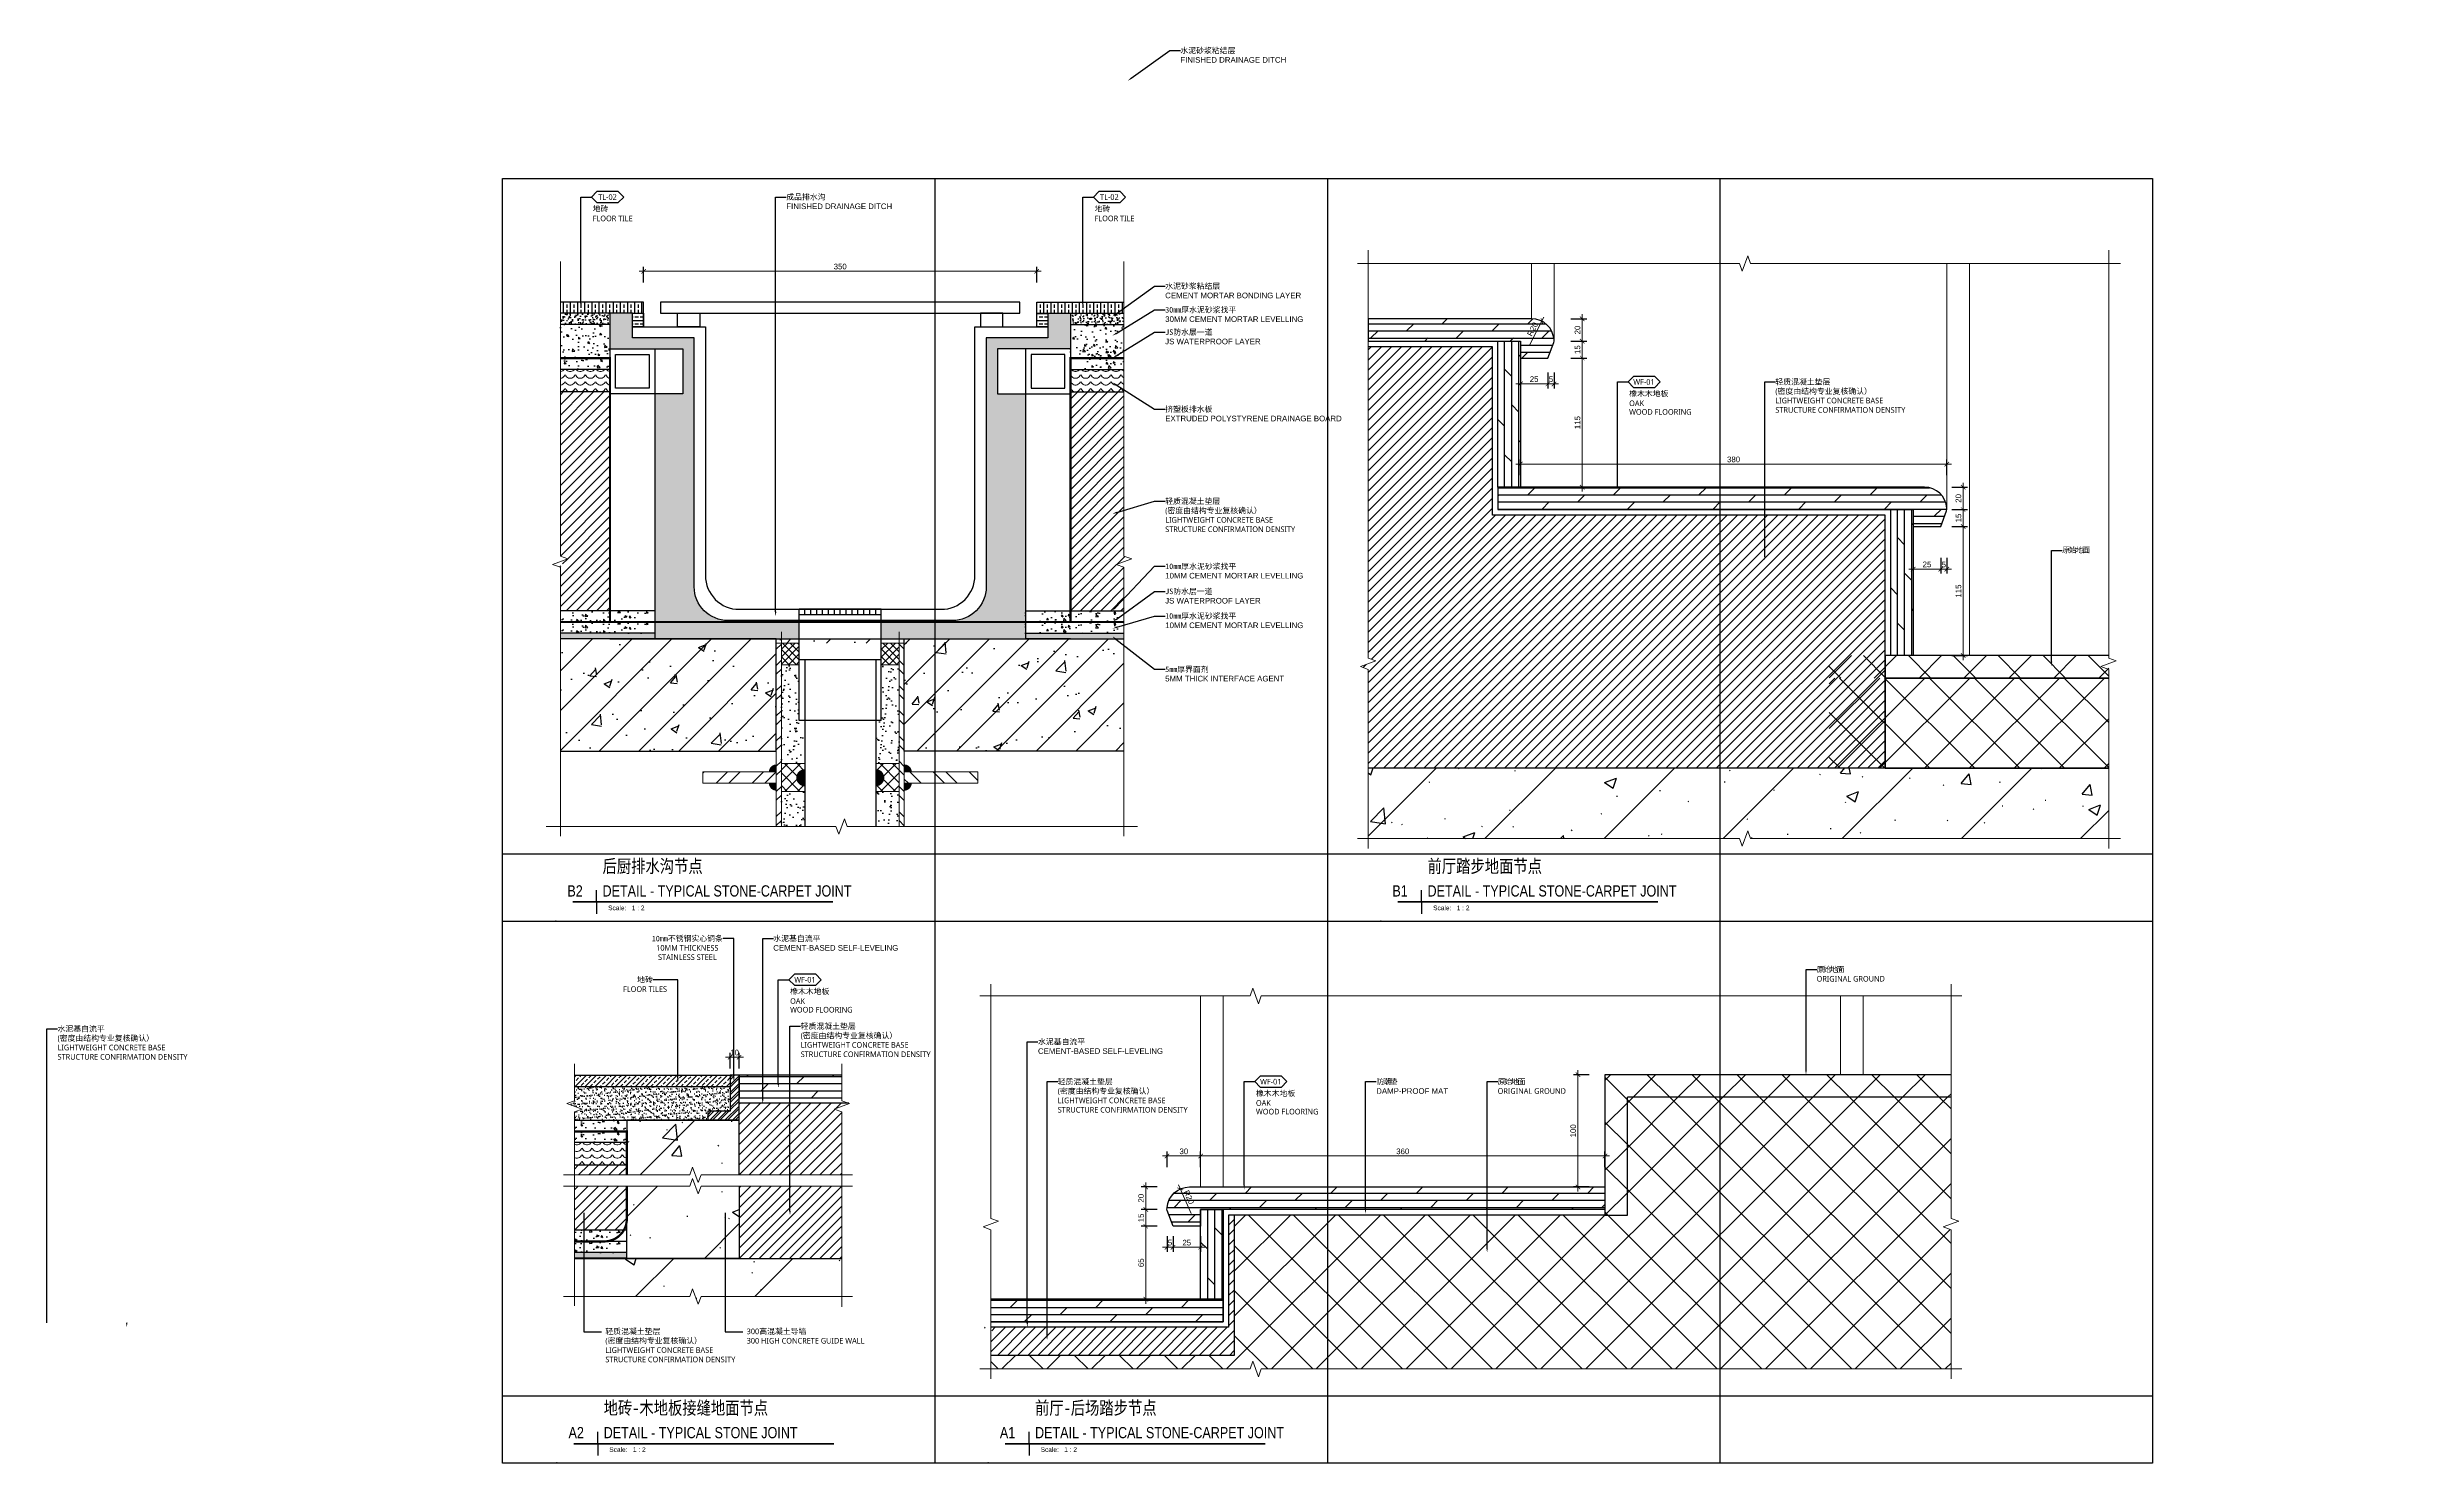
# Model space of a CAD drawing. Header units: millimetres. Extents: x 6321 to 48194, y 123 to 15211.
# Drawn here: x 44614 to 46703, y 8085 to 9346 of the extents above; entities that cross this region are included whole.
import ezdxf
from ezdxf import colors
from ezdxf.entities.mleader import LeaderData, LeaderLine
from ezdxf.enums import TextEntityAlignment as Align
from ezdxf.math import Vec2, Vec3
from ezdxf.xclip import XClip

# ---------------------------------------------------------------- set-up
doc = ezdxf.new("R2010")
doc.units = ezdxf.units.MM
doc.header["$XCLIPFRAME"] = 0
doc.linetypes.add('DASH', pattern=[0.35, 0.25, -0.1])
doc.linetypes.add('HIDDEN', pattern=[9.525, 6.35, -3.175])
for name, color, linetype in [('0 @ 2', 7, 'Continuous'), ('A Detail Thin', 1, 'Continuous'), ('A Detail Xthin', 250, 'Continuous'), ('G-ANNO-SYMB', 7, 'Continuous'), ('G-ANNO-TITL', 7, 'Continuous'), ('I-DETL-LW01', 1, 'Continuous'), ('I-DETL-LW02', 2, 'Continuous'), ('IA10-16 Floor Detail$0$I-DETL-2', 2, 'Continuous'), ('IA10-16 Floor Detail$0$I-SECT-LW09', 9, 'Continuous'), ('IA10-16 Floor Detail$0$家具填充', 8, 'Continuous'), ('JEL-35HEAVY', 100, 'Continuous'), ('WALL TYPE$0$G-ANNO-NOTE-CH', 7, 'Continuous'), ('WALL TYPE$0$HATCH', 8, 'Continuous'), ('WALL TYPE$0$I-SECT-LW03', 3, 'Continuous')]:
    doc.layers.add(name, color=color, linetype=linetype)
for name, color, linetype, lineweight in [('_ACM-A-ANNO-DIMS', 2, 'Continuous', 13), ('_ACM-A-DETL-PATT', 8, 'Continuous', 0), ('_ACM-A-DETL-THIN', 2, 'Continuous', 9), ('IA10-16 Floor Detail$0$A-ELEV-HATC-8', 8, 'Continuous', 5), ('Thick Line', 7, 'Continuous', 50), ('视图标题', 90, 'Continuous', 25)]:
    doc.layers.add(name, color=color, linetype=linetype, lineweight=lineweight)
doc.styles.add('Aecom chinese title', font='simhei.ttf', dxfattribs={"width": 0.8})
doc.styles.add('Arial', font='ARIALUNI.ttf')
doc.styles.add('Arial_1', font='arial.ttf', dxfattribs={"height": 75})
doc.styles.add('Arial_4', font='arial.ttf', dxfattribs={"height": 2.5})
doc.styles.add('IA10-16 Floor Detail$0$Arch-Dim', font='romans.shx', dxfattribs={"width": 0.75})
doc.styles.add('WALL TYPE$0$Aecom Chinese', font='Microsoft YaHei.ttf')
doc.dimstyles.new('Aec-Arch-M-2', dxfattribs={"dimscale": 2, "dimtxt": 2.5, "dimasz": 2, "dimexe": 2, "dimexo": 2, "dimgap": 0.8, "dimtad": 1, "dimdec": 0, "dimrnd": 1, "dimzin": 3, "dimdsep": 46, "dimtxsty": 'Arial', "dimblk": 'WALL TYPE$0$_ArchTick', "dimcen": 2.5, "dimdle": 2, "dimclrd": 256, "dimclre": 256, "dimclrt": 256, "dimazin": 2, "dimtfac": 0.75, "dimtdec": 0, "dimtix": 1, "dimtmove": 2, "dimatfit": 2, "dimfxl": 5, "dimfxlon": 1, "dimtolj": 1, "dimtzin": 0, "dimlwd": -1, "dimarcsym": 0})
doc.dimstyles.new('IA10-16 Floor Detail$0$Aec-Arch-M-2', dxfattribs={"dimscale": 2, "dimtxt": 2.5, "dimasz": 2, "dimexe": 2, "dimexo": 2, "dimgap": 0.8, "dimtad": 1, "dimdec": 0, "dimzin": 3, "dimdsep": 46, "dimtxsty": 'IA10-16 Floor Detail$0$Arch-Dim', "dimblk": 'IA10-16 Floor Detail$0$_ArchTick', "dimcen": 2.5, "dimdle": 2, "dimadec": 0, "dimazin": 2, "dimtfac": 0.75, "dimtdec": 0, "dimtix": 1, "dimtmove": 1, "dimatfit": 2, "dimfxl": 1, "dimtolj": 1, "dimtzin": 0, "dimarcsym": 0})
pattern_1 = [(320, (44832.412, 8968.895), (-1.5939, -18.21847), [1.905, -20.955]), (265, (44832.412, 8968.895), (19.1057, 3.52434), [1.524, -16.76406]), (10.4514, (44832.279, 8967.377), (17.51178, -14.69412), [1.619, -17.80902]), (316.1842, (44837.492, 8968.895), (-4.2042, -27.1079), [2.8575, -31.4325]), (6.6356, (44837.14, 8966.636), (24.7426, -23.7404), [2.4285, -26.7136]), (261.184, (44837.492, 8968.895), (24.7426, -23.7404), [2.286, -25.146]), (291, (44836.222, 8966.355), (-10.22652, -15.16144), [1.905, -20.955]), (236, (44836.222, 8966.355), (18.4188, -6.1802), [1.524, -16.764]), (341.4514, (44835.37, 8965.092), (8.19228, -21.34164), [1.619, -17.809]), (307.5, (44832.4116, 8968.895), (8.455504, -0.30886), [0, -16.5608, 0, -17.018, 0, -16.8275]), (277.5, (44832.412, 8968.895), (10.01806, -6.68197), [0, -9.7028, 0, -16.1798, 0, -6.4135]), (237.5, (44832.4116, 8974.559), (-0.572874, -13.55906), [0, -6.35, 0, -19.812, 0, -26.289]), (227.5, (44832.412, 8977.099), (2.54265, -14.81292), [0, -8.255, 0, -13.1572, 0, -18.669])]
pattern_2 = [(307.5, (28502.5028, 28773.727), (4.8941324, 0.1600031), [0, -3.8608, 0, -4.318, 0, -4.1275]), (277.5, (28502.503, 28773.727), (7.168251, -4.4952328), [0, -2.0828, 0, -3.4798, 0, -1.3335]), (237.5, (28502.5028, 28776.851), (0.01437185, -7.9099237), [0, -1.27, 0, -4.572, 0, -5.969]), (227.5, (28502.503, 28776.851), (2.2292932, -7.6355645), [0, -0.635, 0, -2.9972, 0, -3.429])]
pattern_3 = [(127.5, (-212726.366, 150062.06), (-11.5609426, -0.37796015), [0, -9.12, 0, -10.2, 0, -9.75]), (97.5, (-212726.366, 150062.06), (-16.9328764, 10.6186602), [0, -4.92, 0, -8.22, 0, -3.15]), (57.5, (-212726.366, 150054.68), (-0.03395432, 18.68485117), [0, -3, 0, -10.8, 0, -14.1]), (47.5, (-212726.366, 150054.68), (-5.2660534, 18.0367596), [0, -1.5, 0, -7.08, 0, -8.1])]
pattern_4 = [(45, (113602.47, 4907.002), (-20.00002, 20.00002), []), (135, (113602.47, 4907.002), (-20.00002, -20.00002), [])]
pattern_5 = [(0, (-98.7956, 0), (0, 6.35), []), (45, (-98.796, 0), (-12.6999913, 12.6999913), [8.980256, -17.960512])]
pattern_6 = [(45, (45525.137, 8843.895), (-4.49013, 4.49013), [])]
pattern_7 = [(320, (45485.137, 8833.895), (-1.5939, -18.21847), [1.905, -20.955]), (265, (45485.137, 8833.895), (19.1057, 3.5243), [1.524, -16.76406]), (10.4514, (45485.004, 8832.377), (17.5118, -14.6941), [1.619, -17.809]), (316.184, (45490.217, 8833.895), (-4.2042, -27.1079), [2.8575, -31.4325]), (6.6356, (45489.867, 8831.636), (24.7426, -23.7404), [2.4285, -26.7136]), (261.184, (45490.217, 8833.895), (24.7426, -23.7404), [2.286, -25.146]), (291, (45488.947, 8831.355), (-10.2265, -15.16144), [1.905, -20.955]), (236, (45488.947, 8831.355), (18.4188, -6.1802), [1.524, -16.764]), (341.4514, (45488.095, 8830.092), (8.1923, -21.34164), [1.619, -17.809]), (307.5, (45485.137, 8833.895), (8.4555, -0.30886), [0, -16.5608, 0, -17.018, 0, -16.8275]), (277.5, (45485.137, 8833.895), (10.01806, -6.68197), [0, -9.7028, 0, -16.1798, 0, -6.4135]), (237.5, (45485.137, 8839.559), (-0.57287, -13.55906), [0, -6.35, 0, -19.812, 0, -26.289]), (227.5, (45485.137, 8842.099), (2.54265, -14.81292), [0, -8.255, 0, -13.1572, 0, -18.669])]
pattern_8 = [(320, (45485.137, 8823.895), (-1.5939, -18.21847), [1.905, -20.955]), (265, (45485.137, 8823.895), (19.1057, 3.5243), [1.524, -16.76406]), (10.4514, (45485.004, 8822.377), (17.5118, -14.6941), [1.619, -17.809]), (316.184, (45490.217, 8823.895), (-4.2042, -27.1079), [2.8575, -31.4325]), (6.6356, (45489.867, 8821.636), (24.7426, -23.7404), [2.4285, -26.7136]), (261.184, (45490.217, 8823.895), (24.7426, -23.7404), [2.286, -25.146]), (291, (45488.947, 8821.355), (-10.2265, -15.16144), [1.905, -20.955]), (236, (45488.947, 8821.355), (18.4188, -6.1802), [1.524, -16.764]), (341.4514, (45488.095, 8820.092), (8.1923, -21.34164), [1.619, -17.809]), (307.5, (45485.137, 8823.895), (8.4555, -0.30886), [0, -16.5608, 0, -17.018, 0, -16.8275]), (277.5, (45485.137, 8823.895), (10.01806, -6.68197), [0, -9.7028, 0, -16.1798, 0, -6.4135]), (237.5, (45485.137, 8829.559), (-0.57287, -13.55906), [0, -6.35, 0, -19.812, 0, -26.289]), (227.5, (45485.137, 8832.099), (2.54265, -14.81292), [0, -8.255, 0, -13.1572, 0, -18.669])]

# ---------------------------------------------------------------- blocks, each defined once
blk = doc.blocks.new('SDFSD')
at = {"lineweight": 5}
h = blk.add_hatch(dxfattribs=at)
h.set_pattern_fill('STEEL', color=8, scale=10, angle=270, style=0)
h.set_pattern_definition([(225, (191582.292, 150062.06), (-11.2253202, 11.2253202), []), (225, (191574.355, 150062.06), (-11.2253202, 11.2253202), [])])
h.paths.add_polyline_path([(-6470.2, 27791.1), (-6465.7, 27791.1), (-6465.7, 28011.1), (-6470.2, 28011.1)])
h = blk.add_hatch(dxfattribs=at)
h.set_pattern_fill('ANSI37', color=8, scale=3, angle=90, style=0)
h.set_pattern_definition([(135, (-128896.951, -167413.312), (-3.36759605, -3.36759605), []), (225, (-128896.951, -167413.312), (3.36759605, -3.36759605), [])])
h.paths.add_polyline_path([(-6465.7, 28011.1), (-6465.7, 27991.8), (-6449.7, 27991.8), (-6449.7, 28011.1)])
h = blk.add_hatch(dxfattribs=at)
h.set_pattern_fill('ANSI37', color=8, scale=3, angle=90, style=0)
h.set_pattern_definition([(45, (116070.587, -167413.312), (3.36759605, -3.36759605), []), (315, (116070.587, -167413.312), (-3.36759605, -3.36759605), [])])
h.paths.add_polyline_path([(-6376.7, 28011.1), (-6376.7, 27991.8), (-6360.7, 27991.8), (-6360.7, 28011.1)])
h = blk.add_hatch(dxfattribs=at)
h.set_pattern_fill('STEEL', color=8, scale=10, angle=270, style=0)
h.set_pattern_definition([(315, (-204408.656, 150062.06), (11.2253202, 11.2253202), []), (315, (-204400.718, 150062.06), (11.2253202, 11.2253202), [])])
h.paths.add_polyline_path([(-6360.7, 27791.1), (-6356.2, 27791.1), (-6356.2, 28011.1), (-6360.7, 28011.1)])
h = blk.add_hatch()
h.set_pattern_fill('砂灰土', color=8, scale=3, angle=90, style=0)
h.set_pattern_definition(pattern_3)
h.paths.add_polyline_path([(-6465.7, 27903.8), (-6444.7, 27903.8), (-6444.7, 27942.1), (-6449.7, 27942.1), (-6449.7, 27991.8), (-6465.7, 27991.8)])
h.paths.add_polyline_path([(-6465.7, 27791.1), (-6444.7, 27791.1), (-6444.7, 27878.8), (-6456.7, 27878.8), (-6465.7, 27878.8)])
h = blk.add_hatch()
h.set_pattern_fill('砂灰土', color=8, scale=3, angle=90, style=0)
h.set_pattern_definition(pattern_3)
h.paths.add_polyline_path([(-6360.7, 27991.8), (-6376.7, 27991.8), (-6376.7, 27942.1), (-6381.7, 27942.1), (-6381.7, 27903.8), (-6360.7, 27903.8)])
h.paths.add_polyline_path([(-6381.7, 27791.1), (-6360.7, 27791.1), (-6360.7, 27878.8), (-6381.7, 27878.8)])
at = {"linetype": 'DASH'}
h = blk.add_hatch(dxfattribs=at)
h.set_pattern_fill('STEEL', color=8, scale=14.285714, angle=180, style=0)
h.set_pattern_definition([(225, (-181915.998, -239669.727), (16.0361716, -16.0361716), []), (225, (-181915.998, -239681.067), (16.0361716, -16.0361716), [])])
h.paths.add_polyline_path([(-6470.2, 27886.3), (-6470.2, 27896.3), (-6535.7, 27896.3), (-6535.7, 27886.3)])
at = {"lineweight": 5}
h = blk.add_hatch(dxfattribs=at)
h.set_pattern_fill('ANSI37', color=8, scale=5, angle=90, style=0)
h.set_pattern_definition([(135, (-130501.1356, -161615.404), (-5.61266008, -5.61266008), []), (225, (-130501.1356, -161615.404), (5.61266008, -5.61266008), [])])
h.paths.add_polyline_path([(-6448.5, 27891.1, -0.414214), (-6444.7, 27894.9), (-6444.7, 27903.8), (-6465.7, 27903.8), (-6465.7, 27878.8), (-6444.7, 27878.8), (-6444.7, 27887.3, -0.414214)])
h = blk.add_hatch(dxfattribs=at)
h.set_pattern_fill('ANSI37', color=8, scale=5, angle=90, style=0)
h.set_pattern_definition([(45, (117674.772, -161615.404), (5.61266008, -5.61266008), []), (315, (117674.772, -161615.404), (-5.61266008, -5.61266008), [])])
h.paths.add_polyline_path([(-6377.8, 27891.1, 0.414214), (-6381.7, 27894.9), (-6381.7, 27903.8), (-6360.7, 27903.8), (-6360.7, 27878.8), (-6381.7, 27878.8), (-6381.7, 27887.3, 0.414214)])
h = blk.add_hatch(dxfattribs=at)
h.set_pattern_fill('STEEL', color=8, scale=14.285714, angle=180, style=0)
h.set_pattern_definition([(315, (169089.635, -239669.727), (-16.0361716, -16.0361716), []), (315, (169089.635, -239681.067), (-16.0361716, -16.0361716), [])])
h.paths.add_polyline_path([(-6356.2, 27886.3), (-6356.2, 27896.3), (-6290.7, 27896.3), (-6290.7, 27886.3)])
at = {"color": 8}
for p, q in [((-6449.7, 28041.1, 0), (-6376.7, 28041.1, 0)), ((-6449.7, 27996.1, 0), (-6449.7, 28041.1, 0)), ((-6449.7, 28036.1, 0), (-6376.7, 28036.1, 0)), ((-6444.7, 28036.1, 0), (-6444.7, 28041.1, 0)), ((-6439.4, 28036.1, 0), (-6439.4, 28041.1, 0)), ((-6434.2, 28036.1, 0), (-6434.2, 28041.1, 0)), ((-6428.9, 28036.1, 0), (-6428.9, 28041.1, 0)), ((-6423.7, 28036.1, 0), (-6423.7, 28041.1, 0)), ((-6418.4, 28036.1, 0), (-6418.4, 28041.1, 0)), ((-6413.2, 28036.1, 0), (-6413.2, 28041.1, 0)), ((-6407.9, 28036.1, 0), (-6407.9, 28041.1, 0)), ((-6402.7, 28036.1, 0), (-6402.7, 28041.1, 0)), ((-6397.4, 28036.1, 0), (-6397.4, 28041.1, 0)), ((-6392.2, 28036.1, 0), (-6392.2, 28041.1, 0)), ((-6386.9, 28036.1, 0), (-6386.9, 28041.1, 0)), ((-6381.7, 28036.1, 0), (-6381.7, 28041.1, 0)), ((-6376.7, 27996.1, 0), (-6376.7, 28041.1, 0)), ((-6449.7, 27942.1, 0), (-6449.7, 27996.1, 0)), ((-6449.7, 27996.1, 0), (-6376.7, 27996.1, 0)), ((-6444.7, 27996.1, 0), (-6444.7, 27942.1, 0)), ((-6381.7, 27996.1, 0), (-6381.7, 27942.1, 0)), ((-6376.7, 27942.1, 0), (-6376.7, 27996.1, 0)), ((-6449.7, 27942.1, 0), (-6376.7, 27942.1, 0)), ((-6444.7, 27942.1), (-6444.7, 27785.8)), ((-6381.7, 27942.1), (-6381.7, 27732.6, 0)), ((-6444.7, 27785.8, 0), (-6733.3, 27736.7, 0)), ((-6381.7, 27732.6, 0), (-6722.7, 27674.6, 0))]:
    blk.add_line(p, q, dxfattribs=at)
at = {"color": 8, "lineweight": 5}
for p, q in [((-6470.2, 28031.1), (-6449.7, 28031.1)), ((-6470.2, 28011.1), (-6465.7, 28011.1)), ((-6470.2, 27896.3), (-6535.7, 27896.3)), ((-6535.7, 27896.3), (-6535.7, 27886.3)), ((-6356.2, 27896.3), (-6290.7, 27896.3)), ((-6290.7, 27896.3), (-6290.7, 27886.3)), ((-6470.2, 27886.3), (-6535.7, 27886.3)), ((-6444.7, 27878.8), (-6456.7, 27878.8)), ((-6381.7, 27878.8), (-6369.7, 27878.8)), ((-6356.2, 27886.3), (-6290.7, 27886.3))]:
    blk.add_line(p, q, dxfattribs=at)
at = {"color": 8, "lineweight": 5, "elevation": 0}
for points in [[(-6465.7, 27791.1), (-6465.7, 28021.1)], [(-6360.7, 27791.1), (-6360.7, 28021.1)], [(-6470.2, 27791.1), (-6470.2, 28011.1)], [(-6356.2, 28011.1), (-6360.7, 28011.1)], [(-6356.2, 27791.1), (-6356.2, 28011.1)], [(-6465.7, 27878.8), (-6444.7, 27878.8), (-6444.7, 27903.8), (-6465.7, 27903.8)], [(-6360.7, 27878.8), (-6381.7, 27878.8), (-6381.7, 27903.8), (-6360.7, 27903.8)]]:
    blk.add_lwpolyline(points, dxfattribs=at)
for points in [[(-6449.7, 28011.1), (-6449.7, 27991.8), (-6465.7, 27991.8), (-6465.7, 28011.1)], [(-6376.7, 28011.1), (-6376.7, 27991.8), (-6360.7, 27991.8), (-6360.7, 28011.1)]]:
    blk.add_lwpolyline(points, close=True, dxfattribs=at)
for points, const_width in [([(-6470.2, 27899.6, 0.414214), (-6473.5, 27896.3)], 6.62), ([(-6470.2, 27882.9, -0.414214), (-6473.5, 27886.3)], 6.62), ([(-6444.7, 27894.9, 0.414214), (-6448.5, 27891.1)], 7.68), ([(-6444.7, 27887.3, -0.414214), (-6448.5, 27891.1)], 7.68), ([(-6381.7, 27894.9, -0.414214), (-6377.8, 27891.1)], 7.68), ([(-6381.7, 27887.3, 0.414214), (-6377.8, 27891.1)], 7.68), ([(-6356.2, 27899.6, -0.414214), (-6352.9, 27896.3)], 6.62), ([(-6356.2, 27882.9, 0.414214), (-6352.9, 27886.3)], 6.62)]:
    blk.add_lwpolyline(points, format="xyb", dxfattribs=dict(at, const_width=const_width))
at = {"color": 8}
blk.add_circle((-6735.7, 27720, 0), 15.8, dxfattribs=at)
blk.add_arc((-6727.1, 27689.7, 0), 15.7, 105.957, 285.957, dxfattribs=at)
blk = doc.blocks.new('视口 - No Ref  Number-1111583-交互展示区立面图2 DIGITAL CORRIDOR ELEVATION 2')
at = {"layer": 'Thick Line'}
blk.add_line((0, 0), (-12.7, 0), dxfattribs=at)
at = {"layer": '视图标题'}
for q in [(0, 6.35), (0, -6.35)]:
    blk.add_line((0, 0), q, dxfattribs=at)
blk = doc.blocks.new('A$C0FD827E6')
at = {"color": 0, "linetype": 'ByBlock', "lineweight": -2}
blk.add_point((-3.1, -10.7), dxfattribs=at)
at = {"layer": '视图标题', "color": 7, "lineweight": 50}
blk.add_line((18.7, -0.4), (144.9, -0.4), dxfattribs=at)
at = {"layer": '视图标题'}
blk.add_blockref('视口 - No Ref  Number-1111583-交互展示区立面图2 DIGITAL CORRIDOR ELEVATION 2', (18.7, -0.4), dxfattribs=at)
at = {"layer": 'G-ANNO-SYMB', "width": 0.8}
for tag, p, height, style in [('TITLE1', (21.9, 19.2), 7, 'Aecom chinese title'), ('TITLE2', (21.9, 10.4), 6, 'Arial'), ('DN', (3.1, 2.5), 6, 'Arial'), ('TITLE3', (21.9, 2.5), 6, 'Arial')]:
    blk.add_attdef(tag, p, '', height=height, dxfattribs=dict(at, style=style))
at = {"layer": '视图标题', "color": 7, "lineweight": 5, "insert": (24.9, -2.3), "char_height": 2.5, "width": 25.895, "attachment_point": 1, "style": 'Arial_4'}
blk.add_mtext('Scale:   1 : 2', dxfattribs=at)
blk = doc.blocks.new('WALL TYPE$0$_ArchTick')
at = {"color": 0, "linetype": 'ByBlock', "const_width": 0.15}
blk.add_lwpolyline([(-0.5, -0.5), (0.5, 0.5)], dxfattribs=at)
blk = doc.blocks.new('*D87')
at = {"layer": '_ACM-A-ANNO-DIMS', "ltscale": 2, "transparency": 16777216}
for p, q in [((45222.1, 8446.2), (45218.1, 8446.2)), ((45230.1, 8446.2), (45222.1, 8446.2)), ((45230.1, 8446.2), (45234.1, 8446.2))]:
    blk.add_line(p, q, dxfattribs=at)
at = {"layer": '_ACM-A-ANNO-DIMS', "linetype": 'Continuous', "lineweight": -2, "ltscale": 2, "transparency": 16777216}
for p, q in [((45222.1, 8436.2), (45222.1, 8450.2)), ((45230.1, 8436.2), (45230.1, 8450.2))]:
    blk.add_line(p, q, dxfattribs=at)
at = {"layer": 'Defpoints', "color": 0, "linetype": 'Continuous', "ltscale": 2, "transparency": 16777216}
for p in [(45222.1, 8446.2), (45222.1, 8430.2), (45230.1, 8430.2)]:
    blk.add_point(p, dxfattribs=at)
at = {"layer": '_ACM-A-ANNO-DIMS', "linetype": 'Continuous', "ltscale": 2, "transparency": 16777216, "xscale": 4, "yscale": 4, "zscale": 4}
blk.add_blockref('WALL TYPE$0$_ArchTick', (45222.1, 8446.2), dxfattribs=at)
at = {"layer": '_ACM-A-ANNO-DIMS', "linetype": 'Continuous', "ltscale": 2, "transparency": 16777216, "xscale": 4, "yscale": 4, "zscale": 4, "rotation": 180}
blk.add_blockref('WALL TYPE$0$_ArchTick', (45230.1, 8446.2), dxfattribs=at)
at = {"layer": '_ACM-A-ANNO-DIMS', "linetype": 'Continuous', "ltscale": 2, "transparency": 16777216, "insert": (45226.1, 8450.4), "char_height": 5, "attachment_point": 5, "style": 'Arial'}
blk.add_mtext('\\A1;10', dxfattribs=at)
blk = doc.blocks.new('*D93')
at = {"layer": '_ACM-A-ANNO-DIMS', "linetype": 'Continuous', "lineweight": -2, "ltscale": 2, "transparency": 16777216}
for p, q in [((45602.2, 8295.7), (45588.2, 8295.7)), ((45602.2, 8230.7), (45588.2, 8230.7))]:
    blk.add_line(p, q, dxfattribs=at)
at = {"layer": '_ACM-A-ANNO-DIMS', "ltscale": 2, "transparency": 16777216}
blk.add_line((45592.2, 8226.7), (45592.2, 8299.7), dxfattribs=at)
at = {"layer": 'Defpoints', "color": 0, "linetype": 'Continuous', "ltscale": 2, "transparency": 16777216}
for p in [(45592.2, 8295.7), (45641, 8295.7), (45641, 8230.7)]:
    blk.add_point(p, dxfattribs=at)
at = {"layer": '_ACM-A-ANNO-DIMS', "linetype": 'Continuous', "ltscale": 2, "transparency": 16777216, "xscale": 4, "yscale": 4, "zscale": 4}
for p, rotation in [((45592.2, 8295.7), 90), ((45592.2, 8230.7), 270)]:
    blk.add_blockref('WALL TYPE$0$_ArchTick', p, dxfattribs=dict(at, rotation=rotation))
at = {"layer": '_ACM-A-ANNO-DIMS', "linetype": 'Continuous', "ltscale": 2, "transparency": 16777216, "insert": (45588, 8263.2), "char_height": 5, "attachment_point": 5, "rotation": 90, "style": 'Arial'}
blk.add_mtext('\\A1;65', dxfattribs=at)
blk = doc.blocks.new('*D95')
at = {"layer": '_ACM-A-ANNO-DIMS', "ltscale": 2, "transparency": 16777216}
blk.add_line((45592.2, 8291.7), (45592.2, 8314.7), dxfattribs=at)
at = {"layer": '_ACM-A-ANNO-DIMS', "linetype": 'Continuous', "lineweight": -2, "ltscale": 2, "transparency": 16777216}
for p, q in [((45602.2, 8310.7), (45588.2, 8310.7)), ((45602.2, 8295.7), (45588.2, 8295.7))]:
    blk.add_line(p, q, dxfattribs=at)
at = {"layer": 'Defpoints', "color": 0, "linetype": 'Continuous', "ltscale": 2, "transparency": 16777216}
for p in [(45592.2, 8310.7), (45641, 8310.7), (45641, 8295.7)]:
    blk.add_point(p, dxfattribs=at)
at = {"layer": '_ACM-A-ANNO-DIMS', "linetype": 'Continuous', "ltscale": 2, "transparency": 16777216, "xscale": 4, "yscale": 4, "zscale": 4}
for p, rotation in [((45592.2, 8310.7), 90), ((45592.2, 8295.7), 270)]:
    blk.add_blockref('WALL TYPE$0$_ArchTick', p, dxfattribs=dict(at, rotation=rotation))
at = {"layer": '_ACM-A-ANNO-DIMS', "linetype": 'Continuous', "ltscale": 2, "transparency": 16777216, "insert": (45588, 8303.2), "char_height": 5, "attachment_point": 5, "rotation": 90, "style": 'Arial'}
blk.add_mtext('\\A1;15', dxfattribs=at)
blk = doc.blocks.new('*D94')
at = {"layer": '_ACM-A-ANNO-DIMS', "linetype": 'Continuous', "lineweight": -2, "ltscale": 2, "transparency": 16777216}
for p, q in [((45602.2, 8330.7), (45588.2, 8330.7)), ((45602.2, 8310.7), (45588.2, 8310.7))]:
    blk.add_line(p, q, dxfattribs=at)
at = {"layer": '_ACM-A-ANNO-DIMS', "ltscale": 2, "transparency": 16777216}
blk.add_line((45592.2, 8306.7), (45592.2, 8334.7), dxfattribs=at)
at = {"layer": 'Defpoints', "color": 0, "linetype": 'Continuous', "ltscale": 2, "transparency": 16777216}
for p in [(45592.2, 8330.7), (45641, 8330.7), (45641, 8310.7)]:
    blk.add_point(p, dxfattribs=at)
at = {"layer": '_ACM-A-ANNO-DIMS', "linetype": 'Continuous', "ltscale": 2, "transparency": 16777216, "xscale": 4, "yscale": 4, "zscale": 4}
for p, rotation in [((45592.2, 8330.7), 90), ((45592.2, 8310.7), 270)]:
    blk.add_blockref('WALL TYPE$0$_ArchTick', p, dxfattribs=dict(at, rotation=rotation))
at = {"layer": '_ACM-A-ANNO-DIMS', "linetype": 'Continuous', "ltscale": 2, "transparency": 16777216, "insert": (45588, 8320.7), "char_height": 5, "attachment_point": 5, "rotation": 90, "style": 'Arial'}
blk.add_mtext('\\A1;20', dxfattribs=at)
blk = doc.blocks.new('*D114')
at = {"layer": '_ACM-A-ANNO-DIMS', "ltscale": 2, "transparency": 16777216}
blk.add_line((46320, 8800), (46320, 8923), dxfattribs=at)
at = {"layer": '_ACM-A-ANNO-DIMS', "linetype": 'Continuous', "lineweight": -2, "ltscale": 2, "transparency": 16777216}
for p, q in [((46310, 8919), (46324, 8919)), ((46310, 8804), (46324, 8804))]:
    blk.add_line(p, q, dxfattribs=at)
at = {"layer": 'Defpoints', "color": 0, "linetype": 'Continuous', "ltscale": 2, "transparency": 16777216}
for p in [(46275.5, 8919), (46320, 8919), (46275.5, 8804)]:
    blk.add_point(p, dxfattribs=at)
at = {"layer": '_ACM-A-ANNO-DIMS', "linetype": 'Continuous', "ltscale": 2, "transparency": 16777216, "xscale": 4, "yscale": 4, "zscale": 4}
for p, rotation in [((46320, 8919), 90), ((46320, 8804), 270)]:
    blk.add_blockref('WALL TYPE$0$_ArchTick', p, dxfattribs=dict(at, rotation=rotation))
at = {"layer": '_ACM-A-ANNO-DIMS', "linetype": 'Continuous', "ltscale": 2, "transparency": 16777216, "insert": (46315.8, 8861.5), "char_height": 5, "attachment_point": 5, "rotation": 90, "style": 'Arial'}
blk.add_mtext('\\A1;115', dxfattribs=at)
blk = doc.blocks.new('*D113')
at = {"layer": '_ACM-A-ANNO-DIMS', "linetype": 'Continuous', "lineweight": -2, "ltscale": 2, "transparency": 16777216}
for p, q in [((46310, 8934), (46324, 8934)), ((46310, 8919), (46324, 8919))]:
    blk.add_line(p, q, dxfattribs=at)
at = {"layer": '_ACM-A-ANNO-DIMS', "ltscale": 2, "transparency": 16777216}
blk.add_line((46320, 8915), (46320, 8938), dxfattribs=at)
at = {"layer": 'Defpoints', "color": 0, "linetype": 'Continuous', "ltscale": 2, "transparency": 16777216}
for p in [(46275.5, 8934), (46320, 8934), (46275.5, 8919)]:
    blk.add_point(p, dxfattribs=at)
at = {"layer": '_ACM-A-ANNO-DIMS', "linetype": 'Continuous', "ltscale": 2, "transparency": 16777216, "xscale": 4, "yscale": 4, "zscale": 4}
for p, rotation in [((46320, 8934), 90), ((46320, 8919), 270)]:
    blk.add_blockref('WALL TYPE$0$_ArchTick', p, dxfattribs=dict(at, rotation=rotation))
at = {"layer": '_ACM-A-ANNO-DIMS', "linetype": 'Continuous', "ltscale": 2, "transparency": 16777216, "insert": (46315.8, 8926.5), "char_height": 5, "attachment_point": 5, "rotation": 90, "style": 'Arial'}
blk.add_mtext('\\A1;15', dxfattribs=at)
blk = doc.blocks.new('*D112')
at = {"layer": '_ACM-A-ANNO-DIMS', "linetype": 'Continuous', "lineweight": -2, "ltscale": 2, "transparency": 16777216}
for p, q in [((46310, 8954), (46324, 8954)), ((46310, 8934), (46324, 8934))]:
    blk.add_line(p, q, dxfattribs=at)
at = {"layer": '_ACM-A-ANNO-DIMS', "ltscale": 2, "transparency": 16777216}
blk.add_line((46320, 8930), (46320, 8958), dxfattribs=at)
at = {"layer": 'Defpoints', "color": 0, "linetype": 'Continuous', "ltscale": 2, "transparency": 16777216}
for p in [(46275.5, 8954), (46320, 8954), (46275.5, 8934)]:
    blk.add_point(p, dxfattribs=at)
at = {"layer": '_ACM-A-ANNO-DIMS', "linetype": 'Continuous', "ltscale": 2, "transparency": 16777216, "xscale": 4, "yscale": 4, "zscale": 4}
for p, rotation in [((46320, 8954), 90), ((46320, 8934), 270)]:
    blk.add_blockref('WALL TYPE$0$_ArchTick', p, dxfattribs=dict(at, rotation=rotation))
at = {"layer": '_ACM-A-ANNO-DIMS', "linetype": 'Continuous', "ltscale": 2, "transparency": 16777216, "insert": (46315.8, 8944), "char_height": 5, "attachment_point": 5, "rotation": 90, "style": 'Arial'}
blk.add_mtext('\\A1;20', dxfattribs=at)
blk = doc.blocks.new('*D91')
at = {"layer": '_ACM-A-ANNO-DIMS', "ltscale": 2, "transparency": 16777216}
blk.add_line((46309.5, 8974.6), (45921.8, 8974.6), dxfattribs=at)
at = {"layer": '_ACM-A-ANNO-DIMS', "linetype": 'Continuous', "lineweight": -2, "ltscale": 2, "transparency": 16777216}
for p, q in [((45925.8, 8964.6), (45925.8, 8978.6)), ((46305.5, 8964.6), (46305.5, 8978.6))]:
    blk.add_line(p, q, dxfattribs=at)
at = {"layer": 'Defpoints', "color": 0, "linetype": 'Continuous', "ltscale": 2, "transparency": 16777216}
for p in [(45925.8, 8974.6), (45925.8, 8954), (46305.5, 8934.2)]:
    blk.add_point(p, dxfattribs=at)
at = {"layer": '_ACM-A-ANNO-DIMS', "linetype": 'Continuous', "ltscale": 2, "transparency": 16777216, "xscale": 4, "yscale": 4, "zscale": 4, "rotation": 180}
blk.add_blockref('WALL TYPE$0$_ArchTick', (45925.8, 8974.6), dxfattribs=at)
at = {"layer": '_ACM-A-ANNO-DIMS', "linetype": 'Continuous', "ltscale": 2, "transparency": 16777216, "xscale": 4, "yscale": 4, "zscale": 4}
blk.add_blockref('WALL TYPE$0$_ArchTick', (46305.5, 8974.6), dxfattribs=at)
at = {"layer": '_ACM-A-ANNO-DIMS', "linetype": 'Continuous', "ltscale": 2, "transparency": 16777216, "insert": (46115.6, 8978.7), "char_height": 5, "attachment_point": 5, "style": 'Arial'}
blk.add_mtext('\\A1;380', dxfattribs=at)
blk = doc.blocks.new('*D109')
at = {"layer": '_ACM-A-ANNO-DIMS', "linetype": 'Continuous', "lineweight": -2, "ltscale": 2, "transparency": 16777216}
for p, q in [((45970.8, 9069), (45984.8, 9069)), ((45970.8, 8954), (45984.8, 8954))]:
    blk.add_line(p, q, dxfattribs=at)
at = {"layer": '_ACM-A-ANNO-DIMS', "ltscale": 2, "transparency": 16777216}
blk.add_line((45980.8, 8950), (45980.8, 9073), dxfattribs=at)
at = {"layer": 'Defpoints', "color": 0, "linetype": 'Continuous', "ltscale": 2, "transparency": 16777216}
for p in [(45925.8, 9069), (45980.8, 9069), (45925.8, 8954)]:
    blk.add_point(p, dxfattribs=at)
at = {"layer": '_ACM-A-ANNO-DIMS', "linetype": 'Continuous', "ltscale": 2, "transparency": 16777216, "xscale": 4, "yscale": 4, "zscale": 4}
for p, rotation in [((45980.8, 9069), 90), ((45980.8, 8954), 270)]:
    blk.add_blockref('WALL TYPE$0$_ArchTick', p, dxfattribs=dict(at, rotation=rotation))
at = {"layer": '_ACM-A-ANNO-DIMS', "linetype": 'Continuous', "ltscale": 2, "transparency": 16777216, "insert": (45976.6, 9011.5), "char_height": 5, "attachment_point": 5, "rotation": 90, "style": 'Arial'}
blk.add_mtext('\\A1;115', dxfattribs=at)
blk = doc.blocks.new('*D110')
at = {"layer": '_ACM-A-ANNO-DIMS', "ltscale": 2, "transparency": 16777216}
blk.add_line((45980.8, 9065), (45980.8, 9088), dxfattribs=at)
at = {"layer": '_ACM-A-ANNO-DIMS', "linetype": 'Continuous', "lineweight": -2, "ltscale": 2, "transparency": 16777216}
for p, q in [((45970.8, 9084), (45984.8, 9084)), ((45970.8, 9069), (45984.8, 9069))]:
    blk.add_line(p, q, dxfattribs=at)
at = {"layer": 'Defpoints', "color": 0, "linetype": 'Continuous', "ltscale": 2, "transparency": 16777216}
for p in [(45925.8, 9084), (45925.8, 9069), (45980.8, 9084)]:
    blk.add_point(p, dxfattribs=at)
at = {"layer": '_ACM-A-ANNO-DIMS', "linetype": 'Continuous', "ltscale": 2, "transparency": 16777216, "xscale": 4, "yscale": 4, "zscale": 4}
for p, rotation in [((45980.8, 9084), 90), ((45980.8, 9069), 270)]:
    blk.add_blockref('WALL TYPE$0$_ArchTick', p, dxfattribs=dict(at, rotation=rotation))
at = {"layer": '_ACM-A-ANNO-DIMS', "linetype": 'Continuous', "ltscale": 2, "transparency": 16777216, "insert": (45976.6, 9076.5), "char_height": 5, "attachment_point": 5, "rotation": 90, "style": 'Arial'}
blk.add_mtext('\\A1;15', dxfattribs=at)
blk = doc.blocks.new('*D111')
at = {"layer": '_ACM-A-ANNO-DIMS', "linetype": 'Continuous', "lineweight": -2, "ltscale": 2, "transparency": 16777216}
for p, q in [((45970.8, 9104), (45984.8, 9104)), ((45970.8, 9084), (45984.8, 9084))]:
    blk.add_line(p, q, dxfattribs=at)
at = {"layer": '_ACM-A-ANNO-DIMS', "ltscale": 2, "transparency": 16777216}
blk.add_line((45980.8, 9080), (45980.8, 9108), dxfattribs=at)
at = {"layer": 'Defpoints', "color": 0, "linetype": 'Continuous', "ltscale": 2, "transparency": 16777216}
for p in [(45925.8, 9104), (45980.8, 9104), (45925.8, 9084)]:
    blk.add_point(p, dxfattribs=at)
at = {"layer": '_ACM-A-ANNO-DIMS', "linetype": 'Continuous', "ltscale": 2, "transparency": 16777216, "xscale": 4, "yscale": 4, "zscale": 4}
for p, rotation in [((45980.8, 9104), 90), ((45980.8, 9084), 270)]:
    blk.add_blockref('WALL TYPE$0$_ArchTick', p, dxfattribs=dict(at, rotation=rotation))
at = {"layer": '_ACM-A-ANNO-DIMS', "linetype": 'Continuous', "ltscale": 2, "transparency": 16777216, "insert": (45976.6, 9094), "char_height": 5, "attachment_point": 5, "rotation": 90, "style": 'Arial'}
blk.add_mtext('\\A1;20', dxfattribs=at)
blk = doc.blocks.new('*D90')
at = {"layer": '_ACM-A-ANNO-DIMS', "linetype": 'Continuous', "lineweight": -2, "ltscale": 2, "transparency": 16777216}
for p, q in [((45987, 8430.7), (45973, 8430.7)), ((45987, 8330.7), (45973, 8330.7))]:
    blk.add_line(p, q, dxfattribs=at)
at = {"layer": '_ACM-A-ANNO-DIMS', "ltscale": 2, "transparency": 16777216}
blk.add_line((45977, 8434.7), (45977, 8326.7), dxfattribs=at)
at = {"layer": 'Defpoints', "color": 0, "linetype": 'Continuous', "ltscale": 2, "transparency": 16777216}
for p in [(46001, 8430.7), (45977, 8330.7), (46001, 8330.7)]:
    blk.add_point(p, dxfattribs=at)
at = {"layer": '_ACM-A-ANNO-DIMS', "linetype": 'Continuous', "ltscale": 2, "transparency": 16777216, "xscale": 4, "yscale": 4, "zscale": 4}
for p, rotation in [((45977, 8430.7), 90), ((45977, 8330.7), 270)]:
    blk.add_blockref('WALL TYPE$0$_ArchTick', p, dxfattribs=dict(at, rotation=rotation))
at = {"layer": '_ACM-A-ANNO-DIMS', "linetype": 'Continuous', "ltscale": 2, "transparency": 16777216, "insert": (45972.8, 8380.7), "char_height": 5, "attachment_point": 5, "rotation": 90, "style": 'Arial'}
blk.add_mtext('\\A1;100', dxfattribs=at)
blk = doc.blocks.new('*D88')
at = {"layer": '_ACM-A-ANNO-DIMS', "ltscale": 2, "transparency": 16777216}
blk.add_line((46005, 8358.3), (45637, 8358.3), dxfattribs=at)
at = {"layer": '_ACM-A-ANNO-DIMS', "linetype": 'Continuous', "lineweight": -2, "ltscale": 2, "transparency": 16777216}
for p, q in [((45641, 8348.3), (45641, 8362.3)), ((46001, 8348.3), (46001, 8362.3))]:
    blk.add_line(p, q, dxfattribs=at)
at = {"layer": 'Defpoints', "color": 0, "linetype": 'Continuous', "ltscale": 2, "transparency": 16777216}
for p in [(45641, 8358.3), (45641, 8330.7), (46001, 8330.7)]:
    blk.add_point(p, dxfattribs=at)
at = {"layer": '_ACM-A-ANNO-DIMS', "linetype": 'Continuous', "ltscale": 2, "transparency": 16777216, "xscale": 4, "yscale": 4, "zscale": 4, "rotation": 180}
blk.add_blockref('WALL TYPE$0$_ArchTick', (45641, 8358.3), dxfattribs=at)
at = {"layer": '_ACM-A-ANNO-DIMS', "linetype": 'Continuous', "ltscale": 2, "transparency": 16777216, "xscale": 4, "yscale": 4, "zscale": 4}
blk.add_blockref('WALL TYPE$0$_ArchTick', (46001, 8358.3), dxfattribs=at)
at = {"layer": '_ACM-A-ANNO-DIMS', "linetype": 'Continuous', "ltscale": 2, "transparency": 16777216, "insert": (45821, 8362.4), "char_height": 5, "attachment_point": 5, "style": 'Arial'}
blk.add_mtext('\\A1;360', dxfattribs=at)
blk = doc.blocks.new('*D89')
at = {"layer": '_ACM-A-ANNO-DIMS', "linetype": 'Continuous', "lineweight": -2, "ltscale": 2, "transparency": 16777216}
for p, q in [((45145.1, 9136.3), (45145.1, 9150.3)), ((45495.1, 9136.3), (45495.1, 9150.3))]:
    blk.add_line(p, q, dxfattribs=at)
at = {"layer": '_ACM-A-ANNO-DIMS', "ltscale": 2, "transparency": 16777216}
blk.add_line((45141.1, 9146.3), (45499.1, 9146.3), dxfattribs=at)
at = {"layer": 'Defpoints', "color": 0, "linetype": 'Continuous', "ltscale": 2, "transparency": 16777216}
for p in [(45495.1, 9146.3), (45145.1, 9118.9), (45495.1, 9118.9)]:
    blk.add_point(p, dxfattribs=at)
at = {"layer": '_ACM-A-ANNO-DIMS', "linetype": 'Continuous', "ltscale": 2, "transparency": 16777216, "xscale": 4, "yscale": 4, "zscale": 4, "rotation": 180}
blk.add_blockref('WALL TYPE$0$_ArchTick', (45145.1, 9146.3), dxfattribs=at)
at = {"layer": '_ACM-A-ANNO-DIMS', "linetype": 'Continuous', "ltscale": 2, "transparency": 16777216, "xscale": 4, "yscale": 4, "zscale": 4}
blk.add_blockref('WALL TYPE$0$_ArchTick', (45495.1, 9146.3), dxfattribs=at)
at = {"layer": '_ACM-A-ANNO-DIMS', "linetype": 'Continuous', "ltscale": 2, "transparency": 16777216, "insert": (45320.1, 9150.5), "char_height": 5, "attachment_point": 5, "style": 'Arial'}
blk.add_mtext('\\A1;350', dxfattribs=at)
blk = doc.blocks.new('WHA12202707')
at = {"transparency": 16777216}
for p, q in [((2.4, 2.4), (0, 0)), ((2.4, -2.4), (0, 0)), ((11.9, 2.4), (2.4, 2.4)), ((11.9, 2.4), (14.3, 0)), ((11.9, -2.4), (14.3, 0)), ((2.4, -2.4), (11.9, -2.4))]:
    blk.add_line(p, q, dxfattribs=at)
at = {"transparency": 16777216, "style": 'WALL TYPE$0$Aecom Chinese'}
blk.add_attdef('英文2', (0.5, -14.6), '', height=2.5, dxfattribs=at)
at = {"layer": 'WALL TYPE$0$G-ANNO-NOTE-CH', "transparency": 16777216, "style": 'WALL TYPE$0$Aecom Chinese'}
blk.add_attdef('编号', text='', height=2.5, dxfattribs=at).set_placement((7.1, 0), align=Align.MIDDLE)
for tag, p in [('英文', (0.5, -9.5)), ('中文', (0.5, -5.2))]:
    blk.add_attdef(tag, text='', height=2.5, dxfattribs=at).set_placement(p, align=Align.MIDDLE_LEFT)
blk = doc.blocks.new('IA10-16 Floor Detail$0$_ArchTick')
at = {"color": 0, "linetype": 'ByBlock', "const_width": 0.15}
blk.add_lwpolyline([(-0.5, -0.5), (0.5, 0.5)], dxfattribs=at)
blk = doc.blocks.new('*D96')
at = {"layer": '_ACM-A-ANNO-DIMS', "transparency": 16777216}
blk.add_line((45632.7, 8307.1), (45621.2, 8332.6), dxfattribs=at)
at = {"layer": 'Defpoints', "color": 0, "transparency": 16777216}
for p in [(45622.8, 8329), (45631, 8310.7)]:
    blk.add_point(p, dxfattribs=at)
at = {"layer": '_ACM-A-ANNO-DIMS', "transparency": 16777216, "xscale": 4, "yscale": 4, "zscale": 4, "rotation": 114.2509898919434}
blk.add_blockref('WALL TYPE$0$_ArchTick', (45622.8, 8329), dxfattribs=at)
at = {"layer": '_ACM-A-ANNO-DIMS', "transparency": 16777216, "insert": (45630.7, 8321.6), "char_height": 5, "attachment_point": 5, "rotation": 294.251, "style": 'Arial'}
blk.add_mtext('\\A1;R20', dxfattribs=at)
blk = doc.blocks.new('*D97')
at = {"layer": '_ACM-A-ANNO-DIMS', "transparency": 16777216}
blk.add_line((45645, 8277), (45612.5, 8277), dxfattribs=at)
at = {"layer": '_ACM-A-ANNO-DIMS', "lineweight": -2, "transparency": 16777216}
for p, q in [((45616.5, 8287), (45616.5, 8273)), ((45641, 8287), (45641, 8273))]:
    blk.add_line(p, q, dxfattribs=at)
at = {"layer": 'Defpoints', "color": 0, "transparency": 16777216}
for p in [(45616.5, 8295.7), (45641, 8295.7), (45616.5, 8277)]:
    blk.add_point(p, dxfattribs=at)
at = {"layer": '_ACM-A-ANNO-DIMS', "transparency": 16777216, "xscale": 4, "yscale": 4, "zscale": 4, "rotation": 180}
blk.add_blockref('WALL TYPE$0$_ArchTick', (45616.5, 8277), dxfattribs=at)
at = {"layer": '_ACM-A-ANNO-DIMS', "transparency": 16777216, "xscale": 4, "yscale": 4, "zscale": 4}
blk.add_blockref('WALL TYPE$0$_ArchTick', (45641, 8277), dxfattribs=at)
at = {"layer": '_ACM-A-ANNO-DIMS', "transparency": 16777216, "insert": (45628.7, 8281.1), "char_height": 5, "attachment_point": 5, "style": 'Arial'}
blk.add_mtext('\\A1;25', dxfattribs=at)
blk = doc.blocks.new('*D98')
at = {"layer": '_ACM-A-ANNO-DIMS', "ltscale": 2, "transparency": 16777216}
blk.add_line((45645, 8358.3), (45607.1, 8358.3), dxfattribs=at)
at = {"layer": '_ACM-A-ANNO-DIMS', "linetype": 'Continuous', "lineweight": -2, "ltscale": 2, "transparency": 16777216}
for p, q in [((45611.1, 8348.3), (45611.1, 8362.3)), ((45641, 8348.3), (45641, 8362.3))]:
    blk.add_line(p, q, dxfattribs=at)
at = {"layer": 'Defpoints', "color": 0, "linetype": 'Continuous', "ltscale": 2, "transparency": 16777216}
for p in [(45611.1, 8358.3), (45611.1, 8330.7), (45641, 8330.7)]:
    blk.add_point(p, dxfattribs=at)
at = {"layer": '_ACM-A-ANNO-DIMS', "linetype": 'Continuous', "ltscale": 2, "transparency": 16777216, "xscale": 4, "yscale": 4, "zscale": 4, "rotation": 180}
blk.add_blockref('WALL TYPE$0$_ArchTick', (45611.1, 8358.3), dxfattribs=at)
at = {"layer": '_ACM-A-ANNO-DIMS', "linetype": 'Continuous', "ltscale": 2, "transparency": 16777216, "xscale": 4, "yscale": 4, "zscale": 4}
blk.add_blockref('WALL TYPE$0$_ArchTick', (45641, 8358.3), dxfattribs=at)
at = {"layer": '_ACM-A-ANNO-DIMS', "linetype": 'Continuous', "ltscale": 2, "transparency": 16777216, "insert": (45626.1, 8362.4), "char_height": 5, "attachment_point": 5, "style": 'Arial'}
blk.add_mtext('\\A1;30', dxfattribs=at)
blk = doc.blocks.new('*D99')
at = {"layer": '_ACM-A-ANNO-DIMS', "transparency": 16777216}
for p, q in [((45611.1, 8277), (45607.1, 8277)), ((45616.5, 8277), (45611.1, 8277)), ((45616.5, 8277), (45620.5, 8277))]:
    blk.add_line(p, q, dxfattribs=at)
at = {"layer": '_ACM-A-ANNO-DIMS', "lineweight": -2, "transparency": 16777216}
for p, q in [((45611.1, 8287), (45611.1, 8273)), ((45616.5, 8287), (45616.5, 8273))]:
    blk.add_line(p, q, dxfattribs=at)
at = {"layer": 'Defpoints', "color": 0, "transparency": 16777216}
for p in [(45611.1, 8295.7), (45616.5, 8295.7), (45611.1, 8277)]:
    blk.add_point(p, dxfattribs=at)
at = {"layer": '_ACM-A-ANNO-DIMS', "transparency": 16777216, "xscale": 4, "yscale": 4, "zscale": 4}
blk.add_blockref('WALL TYPE$0$_ArchTick', (45611.1, 8277), dxfattribs=at)
at = {"layer": '_ACM-A-ANNO-DIMS', "transparency": 16777216, "xscale": 4, "yscale": 4, "zscale": 4, "rotation": 180}
blk.add_blockref('WALL TYPE$0$_ArchTick', (45616.5, 8277), dxfattribs=at)
at = {"layer": '_ACM-A-ANNO-DIMS', "transparency": 16777216, "insert": (45613.8, 8281.1), "char_height": 5, "attachment_point": 5, "style": 'Arial'}
blk.add_mtext('\\A1;5', dxfattribs=at)
blk = doc.blocks.new('*D115')
at = {"layer": '_ACM-A-ANNO-DIMS', "transparency": 16777216}
for p, q in [((46300.1, 8881), (46296.1, 8881)), ((46305.5, 8881), (46300.1, 8881)), ((46305.5, 8881), (46309.5, 8881))]:
    blk.add_line(p, q, dxfattribs=at)
at = {"layer": '_ACM-A-ANNO-DIMS', "lineweight": -2, "transparency": 16777216}
for p, q in [((46300.1, 8891), (46300.1, 8877)), ((46305.5, 8891), (46305.5, 8877))]:
    blk.add_line(p, q, dxfattribs=at)
at = {"layer": 'Defpoints', "color": 0, "transparency": 16777216}
for p in [(46305.5, 8934.2), (46300.1, 8919), (46300.1, 8881)]:
    blk.add_point(p, dxfattribs=at)
at = {"layer": '_ACM-A-ANNO-DIMS', "transparency": 16777216, "xscale": 4, "yscale": 4, "zscale": 4}
blk.add_blockref('WALL TYPE$0$_ArchTick', (46300.1, 8881), dxfattribs=at)
at = {"layer": '_ACM-A-ANNO-DIMS', "transparency": 16777216, "xscale": 4, "yscale": 4, "zscale": 4, "rotation": 180}
blk.add_blockref('WALL TYPE$0$_ArchTick', (46305.5, 8881), dxfattribs=at)
at = {"layer": '_ACM-A-ANNO-DIMS', "transparency": 16777216, "insert": (46302.8, 8885.1), "char_height": 5, "attachment_point": 5, "style": 'Arial'}
blk.add_mtext('\\A1;5', dxfattribs=at)
blk = doc.blocks.new('*D116')
at = {"layer": '_ACM-A-ANNO-DIMS', "transparency": 16777216}
blk.add_line((46304.1, 8881), (46271.5, 8881), dxfattribs=at)
at = {"layer": '_ACM-A-ANNO-DIMS', "lineweight": -2, "transparency": 16777216}
for p, q in [((46275.5, 8891), (46275.5, 8877)), ((46300.1, 8891), (46300.1, 8877))]:
    blk.add_line(p, q, dxfattribs=at)
at = {"layer": 'Defpoints', "color": 0, "transparency": 16777216}
for p in [(46275.5, 8919), (46300.1, 8919), (46275.5, 8881)]:
    blk.add_point(p, dxfattribs=at)
at = {"layer": '_ACM-A-ANNO-DIMS', "transparency": 16777216, "xscale": 4, "yscale": 4, "zscale": 4, "rotation": 180}
blk.add_blockref('WALL TYPE$0$_ArchTick', (46275.5, 8881), dxfattribs=at)
at = {"layer": '_ACM-A-ANNO-DIMS', "transparency": 16777216, "xscale": 4, "yscale": 4, "zscale": 4}
blk.add_blockref('WALL TYPE$0$_ArchTick', (46300.1, 8881), dxfattribs=at)
at = {"layer": '_ACM-A-ANNO-DIMS', "transparency": 16777216, "insert": (46287.8, 8885.2), "char_height": 5, "attachment_point": 5, "style": 'Arial'}
blk.add_mtext('\\A1;25', dxfattribs=at)
blk = doc.blocks.new('*D117')
at = {"layer": '_ACM-A-ANNO-DIMS', "transparency": 16777216}
for p, q in [((45950.3, 9046), (45946.3, 9046)), ((45955.7, 9046), (45950.3, 9046)), ((45955.7, 9046), (45959.7, 9046))]:
    blk.add_line(p, q, dxfattribs=at)
at = {"layer": '_ACM-A-ANNO-DIMS', "lineweight": -2, "transparency": 16777216}
for p, q in [((45950.3, 9056), (45950.3, 9042)), ((45955.7, 9056), (45955.7, 9042))]:
    blk.add_line(p, q, dxfattribs=at)
at = {"layer": 'Defpoints', "color": 0, "transparency": 16777216}
for p in [(45950.3, 9069), (45955.7, 9084.2), (45950.3, 9046)]:
    blk.add_point(p, dxfattribs=at)
at = {"layer": '_ACM-A-ANNO-DIMS', "transparency": 16777216, "xscale": 4, "yscale": 4, "zscale": 4}
blk.add_blockref('WALL TYPE$0$_ArchTick', (45950.3, 9046), dxfattribs=at)
at = {"layer": '_ACM-A-ANNO-DIMS', "transparency": 16777216, "xscale": 4, "yscale": 4, "zscale": 4, "rotation": 180}
blk.add_blockref('WALL TYPE$0$_ArchTick', (45955.7, 9046), dxfattribs=at)
at = {"layer": '_ACM-A-ANNO-DIMS', "transparency": 16777216, "insert": (45953, 9050.1), "char_height": 5, "attachment_point": 5, "style": 'Arial'}
blk.add_mtext('\\A1;5', dxfattribs=at)
blk = doc.blocks.new('*D118')
at = {"layer": '_ACM-A-ANNO-DIMS', "transparency": 16777216}
blk.add_line((45954.3, 9046), (45921.8, 9046), dxfattribs=at)
at = {"layer": '_ACM-A-ANNO-DIMS', "lineweight": -2, "transparency": 16777216}
for p, q in [((45925.8, 9056), (45925.8, 9042)), ((45950.3, 9056), (45950.3, 9042))]:
    blk.add_line(p, q, dxfattribs=at)
at = {"layer": 'Defpoints', "color": 0, "transparency": 16777216}
for p in [(45925.8, 9069), (45950.3, 9069), (45925.8, 9046)]:
    blk.add_point(p, dxfattribs=at)
at = {"layer": '_ACM-A-ANNO-DIMS', "transparency": 16777216, "xscale": 4, "yscale": 4, "zscale": 4, "rotation": 180}
blk.add_blockref('WALL TYPE$0$_ArchTick', (45925.8, 9046), dxfattribs=at)
at = {"layer": '_ACM-A-ANNO-DIMS', "transparency": 16777216, "xscale": 4, "yscale": 4, "zscale": 4}
blk.add_blockref('WALL TYPE$0$_ArchTick', (45950.3, 9046), dxfattribs=at)
at = {"layer": '_ACM-A-ANNO-DIMS', "transparency": 16777216, "insert": (45938, 9050.2), "char_height": 5, "attachment_point": 5, "style": 'Arial'}
blk.add_mtext('\\A1;25', dxfattribs=at)
blk = doc.blocks.new('*D119')
at = {"layer": '_ACM-A-ANNO-DIMS', "transparency": 16777216}
blk.add_line((45934, 9080.4), (45946.7, 9105.3), dxfattribs=at)
at = {"layer": 'Defpoints', "color": 0, "transparency": 16777216}
for p in [(45944.9, 9101.8), (45935.8, 9084)]:
    blk.add_point(p, dxfattribs=at)
at = {"layer": '_ACM-A-ANNO-DIMS', "transparency": 16777216, "xscale": 4, "yscale": 4, "zscale": 4, "rotation": 62.85222903332358}
blk.add_blockref('WALL TYPE$0$_ArchTick', (45944.9, 9101.8), dxfattribs=at)
at = {"layer": '_ACM-A-ANNO-DIMS', "transparency": 16777216, "insert": (45936.6, 9094.7), "char_height": 5, "attachment_point": 5, "rotation": 62.8522, "style": 'Arial'}
blk.add_mtext('\\A1;R20', dxfattribs=at)

msp = doc.modelspace()

# ---------------------------------------------------------------- hatches: boundary and pattern name
h = msp.add_hatch()
h.set_pattern_fill('0-钢筋混凝土001-DOM', color=251, scale=15, pattern_type=2)
h.set_pattern_definition([(45, (1719.91, 3711.13), (-53.03301, 53.03301), []), (50, (1719.91, 3711.13), (107.58903, -9.41282), [11.25, -123.75]), (355, (1719.91, 3711.13), (-20.8127, 112.82882), [9, -99]), (100.4514, (1728.87, 3710.35), (86.7764, 103.41593), [9.56103, -105.17132]), (46.1842, (1719.9, 3741.13), (160.08616, -24.82785), [16.875, -185.625]), (96.6356, (1733.25, 3739.06), (140.1994, 146.1177), [14.34154, -157.75695]), (351.1842, (1719.9, 3741.13), (140.1993, 146.1178), [13.5, -148.5]), (21, (1734.91, 3733.63), (89.53606, -60.39283), [11.25, -123.75]), (326, (1734.91, 3733.63), (36.4973, 108.7725), [9, -99]), (71.4514, (1742.37, 3728.6), (126.0334, 48.37957), [9.56103, -105.17132]), (37.5, (1719.907, 3711.133), (1.823978, 49.934078), [0.75, -97.8, 0.75, -100.5, 0.75, -99.375]), (7.5, (1719.907, 3711.133), (39.46043, 59.161757), [0.75, -57.3, 0.75, -95.55, 0.75, -37.875]), (327.5, (1686.457, 3711.133), (80.073365, -3.38323), [0.75, -37.5, 0.75, -117, 0.75, -155.25]), (317.5, (1671.46, 3711.13), (87.47793, 15.01575), [0.75, -48.75, 0.75, -77.7, 0.75, -110.25])])
h.paths.add_polyline_path([(46120.8, 8641), (46123.3, 8634.2), (46128.3, 8647.9), (46130.8, 8641), (46449.6, 8641), (46449.6, 8704), (45790.2, 8704), (45790.2, 8641)])
h = msp.add_hatch()
h.set_pattern_fill('0-钢筋混凝土001-DOM', color=251, scale=15, pattern_type=2)
h.set_pattern_definition([(45, (647.99, 1819.23), (-53.03301, 53.03301), []), (50, (647.99, 1819.23), (107.58903, -9.41282), [11.25, -123.75]), (355, (647.99, 1819.23), (-20.8127, 112.82882), [9, -99]), (100.4514, (656.95, 1818.45), (86.7764, 103.41593), [9.56103, -105.17132]), (46.1842, (647.99, 1849.23), (160.08616, -24.82785), [16.875, -185.625]), (96.6356, (661.33, 1847.16), (140.1994, 146.1177), [14.34154, -157.75695]), (351.1842, (647.99, 1849.23), (140.1993, 146.1178), [13.5, -148.5]), (21, (662.99, 1841.73), (89.53606, -60.39283), [11.25, -123.75]), (326, (662.99, 1841.73), (36.4973, 108.7725), [9, -99]), (71.4514, (670.45, 1836.7), (126.0334, 48.37957), [9.56103, -105.17132]), (37.5, (647.988, 1819.232), (1.823978, 49.934078), [0.75, -97.8, 0.75, -100.5, 0.75, -99.375]), (7.5, (647.99, 1819.23), (39.46043, 59.161757), [0.75, -57.3, 0.75, -95.55, 0.75, -37.875]), (327.5, (614.538, 1819.232), (80.073365, -3.38323), [0.75, -37.5, 0.75, -117, 0.75, -155.25]), (317.5, (599.54, 1819.23), (87.47793, 15.01575), [0.75, -48.75, 0.75, -77.7, 0.75, -110.25])])
h.paths.add_polyline_path([(45130.1, 8341.5), (45215.2, 8341.5), (45217.7, 8348.3), (45222.7, 8334.6), (45225.2, 8341.5), (45230.1, 8341.5), (45230.1, 8390.2), (45130.1, 8390.2)])
h = msp.add_hatch()
h.set_pattern_fill('0-钢筋混凝土001-DOM', color=251, scale=15, pattern_type=2)
h.set_pattern_definition([(45, (647.99, 1793.67), (-53.03301, 53.03301), []), (50, (647.99, 1793.67), (107.58903, -9.41282), [11.25, -123.75]), (355, (647.99, 1793.67), (-20.8127, 112.82882), [9, -99]), (100.4514, (656.95, 1792.89), (86.7764, 103.41593), [9.56103, -105.17132]), (46.1842, (647.99, 1823.67), (160.08616, -24.82785), [16.875, -185.625]), (96.6356, (661.33, 1821.6), (140.1994, 146.1177), [14.34154, -157.75695]), (351.1842, (647.99, 1823.67), (140.1993, 146.1178), [13.5, -148.5]), (21, (662.99, 1816.17), (89.53606, -60.39283), [11.25, -123.75]), (326, (662.99, 1816.17), (36.4973, 108.7725), [9, -99]), (71.4514, (670.45, 1811.14), (126.0334, 48.37957), [9.56103, -105.17132]), (37.5, (647.988, 1793.67), (1.823978, 49.934078), [0.75, -97.8, 0.75, -100.5, 0.75, -99.375]), (7.5, (647.99, 1793.67), (39.46043, 59.161757), [0.75, -57.3, 0.75, -95.55, 0.75, -37.875]), (327.5, (614.538, 1793.67), (80.073365, -3.38323), [0.75, -37.5, 0.75, -117, 0.75, -155.25]), (317.5, (599.54, 1793.67), (87.47793, 15.01575), [0.75, -48.75, 0.75, -77.7, 0.75, -110.25])])
h.paths.add_polyline_path([(45230.1, 8331.5), (45196.2, 8331.5), (45193.7, 8324.6), (45188.7, 8338.3), (45186.2, 8331.5), (45130.1, 8331.5), (45130.1, 8267.1), (45230.1, 8267.1)])
h.paths.add_polyline_path([(45193.7, 8334.6), (45196.2, 8341.5), (45191.2, 8341.5)])
h.paths.add_polyline_path([(45220.2, 8341.5), (45225.2, 8341.5), (45222.7, 8348.3)])
h = msp.add_hatch()
h.set_pattern_fill('0-钢筋混凝土001-DOM', color=251, scale=15, pattern_type=2)
h.set_pattern_definition([(45, (-10814.86, 10086.39), (-53.03301, 53.03301), []), (50, (-10814.86, 10086.39), (107.58903, -9.41282), [11.25, -123.75]), (355, (-10814.86, 10086.39), (-20.8127, 112.82882), [9, -99]), (100.4514, (-10805.89, 10085.61), (86.7764, 103.41593), [9.56103, -105.17132]), (46.1842, (-10814.86, 10116.39), (160.08616, -24.82785), [16.875, -185.625]), (96.6356, (-10801.52, 10114.32), (140.1994, 146.1177), [14.34154, -157.75695]), (351.1842, (-10814.86, 10116.39), (140.1993, 146.1178), [13.5, -148.5]), (21, (-10799.86, 10108.89), (89.53606, -60.39283), [11.25, -123.75]), (326, (-10799.86, 10108.89), (36.4973, 108.7725), [9, -99]), (71.4514, (-10792.4, 10103.86), (126.0334, 48.37957), [9.56103, -105.17132]), (37.5, (-10814.86, 10086.39), (1.823978, 49.934078), [0.75, -97.8, 0.75, -100.5, 0.75, -99.375]), (7.5, (-10814.86, 10086.39), (39.46043, 59.161757), [0.75, -57.3, 0.75, -95.55, 0.75, -37.875]), (327.5, (-10848.31, 10086.39), (80.073365, -3.38323), [0.75, -37.5, 0.75, -117, 0.75, -155.25]), (317.5, (-10863.31, 10086.39), (87.477925, 15.01575), [0.75, -48.75, 0.75, -77.7, 0.75, -110.25])])
h.paths.add_polyline_path([(45321.5, 8233.2), (45321.5, 8267.1), (45083.4, 8267.1), (45083.4, 8233.2), (45186.2, 8233.2), (45188.7, 8240), (45193.7, 8226.3), (45196.2, 8233.2)])
at = {"layer": '_ACM-A-DETL-PATT'}
h = msp.add_hatch(dxfattribs=at)
h.set_pattern_fill('ANSI31', color=251, scale=2)
h.set_pattern_definition([(45, (45660.45, 8703.9546), (-4.49013, 4.49013), [])])
h.paths.add_polyline_path([(46250.5, 8704), (46250.5, 8929), (45900.8, 8929), (45900.8, 9079), (45790.2, 9079), (45790.2, 8801.7), (45797.1, 8799.2), (45783.4, 8794.2), (45790.2, 8791.7), (45790.2, 8704)])
h = msp.add_hatch(dxfattribs=at)
h.set_pattern_fill('鱼鳞状', color=251, scale=0.05, pattern_type=2)
h.set_pattern_definition([(115.82099, (45525.8229, 9041.00933), (-8.99999968, 18.00000013), [0.98395, -205.64615]), (128.784364, (45526.46576, 9040.20933), (-71.99999957, 89.99999979), [1.02629, -214.49401]), (140.82634, (45527.2372, 9039.58076), (-44.9999999, 35.99999997), [0.99509, -103.48936]), (154.53665, (45528.1372, 9039.1522), (-26.9999998, 12.0000004), [0.99683, -68.78139]), (166.94475, (45529.1229, 9038.92362), (-179.99999903, 42.00000235), [1.01187, -211.48048]), (0, (45529.123, 9038.9236), (0, 6), [1.02857, -7.97143]), (13.05525, (45530.15147, 9038.92362), (26.99999996, 5.99999998), [1.01187, -211.48048]), (25.46334, (45531.1372, 9039.1522), (36, 18), [0.99683, -68.78139]), (39.17366, (45532.0372, 9039.58076), (45, 35.9999999), [0.99509, -103.48936]), (51.215636, (45532.80862, 9040.20933), (71.99999973, 89.99999967), [1.02629, -214.49401]), (64.17901, (45533.45147, 9041.00933), (9, 17.99999997), [0.98395, -205.64615])])
h.paths.add_polyline_path([(45070.9, 9058.9), (45070.9, 9038.9), (45115.1, 9038.9), (45115.1, 9058.9)])
h = msp.add_hatch(dxfattribs=at)
h.set_pattern_fill('鱼鳞状', color=251, scale=0.05, pattern_type=2)
h.set_pattern_definition([(115.821, (45525.8229, 9041.00931), (-8.9999997, 18.0000001), [0.98395, -205.64615]), (128.78436, (45526.46576, 9040.20931), (-71.9999996, 89.9999998), [1.02629, -214.49401]), (140.8263, (45527.2372, 9039.58074), (-45, 36), [0.9951, -103.48936]), (154.5367, (45528.1372, 9039.1522), (-27, 12), [0.99683, -68.7814]), (166.94475, (45529.1229, 9038.9236), (-179.999999, 42.0000023), [1.01187, -211.48048]), (0, (45529.123, 9038.9236), (0, 6), [1.0286, -7.9714]), (13.05525, (45530.15147, 9038.9236), (27, 6), [1.01187, -211.48048]), (25.4633, (45531.1372, 9039.1522), (36, 18), [0.99683, -68.7814]), (39.1737, (45532.0372, 9039.58074), (45, 36), [0.9951, -103.48936]), (51.21564, (45532.80862, 9040.20931), (71.9999997, 89.9999997), [1.02629, -214.49401]), (64.179, (45533.45147, 9041.00931), (9, 18), [0.98395, -205.64615])])
h.paths.add_polyline_path([(45525.1, 9058.9), (45525.1, 9038.9), (45572.8, 9038.9), (45572.8, 9058.9)])
h = msp.add_hatch(dxfattribs=at)
h.set_pattern_fill('ANSI31', color=251, scale=2)
h.set_pattern_definition(pattern_6)
h.paths.add_polyline_path([(45070.9, 9038.9), (45070.9, 8892.6), (45077.7, 8890.1), (45069.2, 8887), (45074.4, 8885.1), (45069.2, 8883.2), (45070.9, 8882.6), (45070.9, 8843.9), (45115.1, 8843.9), (45115.1, 9038.9)])
h = msp.add_hatch(dxfattribs=at)
h.set_pattern_fill('ANSI31', color=251, scale=2)
h.set_pattern_definition(pattern_6)
h.paths.add_polyline_path([(45565.9, 8885.1), (45579.7, 8890.1), (45572.8, 8892.6), (45572.8, 9038.9), (45525.1, 9038.9), (45525.1, 8843.9), (45572.8, 8843.9), (45572.8, 8882.6)])
h = msp.add_hatch(color=251, dxfattribs=at)
h.dxf.hatch_style = 1
h.paths.add_polyline_path([(45070.9, 8823.9), (45070.9, 8818.9), (45115.1, 8818.9), (45155.1, 8818.9), (45155.1, 8823.9)])
h = msp.add_hatch(color=251, dxfattribs=at)
h.dxf.hatch_style = 1
h.paths.add_polyline_path([(45485.1, 8823.9), (45485.1, 8818.9), (45525.1, 8818.9), (45572.8, 8818.9), (45572.8, 8823.9)])
h = msp.add_hatch(dxfattribs=at)
h.set_pattern_fill('多孔材料', color=251, scale=10, pattern_type=2)
h.set_pattern_definition([(45, (114346.017, 5529.22), (-20.00002, 20.00002), []), (135, (114346.017, 5529.22), (-20.00002, -20.00002), [])])
h.paths.add_polyline_path([(46200.8, 8804), (46200.8, 8784), (46449.6, 8784), (46449.6, 8804)])
h = msp.add_hatch(dxfattribs=at)
h.set_pattern_fill('多孔材料', color=251, scale=10, pattern_type=2)
h.set_pattern_definition([(45, (69987.94, -2233.962), (-20.00002, 20.00002), []), (135, (69987.94, -2233.962), (-20.00002, -20.00002), [])])
h.paths.add_polyline_path([(46449.6, 8703.6), (46449.6, 8729.6), (46456.4, 8732.1), (46442.7, 8737.1), (46449.6, 8739.6), (46449.6, 8784), (46200.8, 8784), (46200.8, 8703.6)])
h = msp.add_hatch(dxfattribs=at)
h.set_pattern_fill('多孔材料', color=251, scale=10, pattern_type=2)
h.set_pattern_definition(pattern_4)
h.paths.add_polyline_path([(46309.2, 8410.7), (46309.2, 8430.7), (46001, 8430.7), (46001, 8305.7), (46021, 8305.7), (46021, 8410.7)])
h = msp.add_hatch(dxfattribs=at)
h.set_pattern_fill('ANSI31', color=251, scale=2)
h.set_pattern_definition([(45, (45230.101, 8341.451), (-4.49013, 4.49013), [])])
h.paths.add_polyline_path([(45230.1, 8405.3), (45230.1, 8390.2), (45230.1, 8341.5), (45321.5, 8341.5), (45321.5, 8397.5), (45314.6, 8400), (45328.4, 8405), (45327.7, 8405.3)])
h = msp.add_hatch(dxfattribs=at)
h.set_pattern_fill('多孔材料', color=251, scale=10, pattern_type=2)
h.set_pattern_definition(pattern_4)
h.paths.add_polyline_path([(46309.2, 8168.6), (46309.2, 8292.6), (46302.3, 8295.1), (46316.1, 8300.1), (46309.2, 8302.6), (46309.2, 8410.7), (46021, 8410.7), (46021, 8305.7), (46001, 8305.7), (45671, 8305.7), (45671, 8180.7), (45454.2, 8180.7), (45454.2, 8168.6), (45685, 8168.6), (45687.5, 8175.5), (45692.5, 8161.7), (45695, 8168.6)])
h = msp.add_hatch(dxfattribs=at)
h.set_pattern_fill('鱼鳞状', color=251, scale=0.05, pattern_type=2)
h.set_pattern_definition([(115.82099, (45540.7866, 8352.3489), (-8.99999968, 18.00000013), [0.98395, -205.64615]), (128.784364, (45541.42946, 8351.5489), (-71.99999957, 89.99999979), [1.02629, -214.49401]), (140.82634, (45542.2009, 8350.92033), (-44.9999999, 35.99999997), [0.99509, -103.48936]), (154.53665, (45543.1009, 8350.49176), (-26.9999998, 12.0000004), [0.99683, -68.78139]), (166.94475, (45544.0866, 8350.2632), (-179.99999903, 42.00000235), [1.01187, -211.48048]), (0, (45544.0866, 8350.263), (0, 6), [1.02857, -7.97143]), (13.05525, (45545.11518, 8350.2632), (26.99999996, 5.99999998), [1.01187, -211.48048]), (25.46334, (45546.1009, 8350.49176), (36, 18), [0.99683, -68.78139]), (39.17366, (45547.0009, 8350.92033), (45, 35.9999999), [0.99509, -103.48936]), (51.215636, (45547.77232, 8351.5489), (71.99999973, 89.99999967), [1.02629, -214.49401]), (64.17901, (45548.41518, 8352.3489), (9, 17.99999997), [0.98395, -205.64615])])
h.paths.add_polyline_path([(45083.4, 8370.2), (45083.4, 8350.2), (45130.1, 8350.2), (45130.1, 8370.2)])
h = msp.add_hatch(dxfattribs=at)
h.set_pattern_fill('ANSI31', color=251, scale=2, style=0)
h.set_pattern_definition([(45, (45685.006, 8068.231), (-4.49013, 4.49013), [])])
h.paths.add_polyline_path([(45083.4, 8341.5), (45130.1, 8341.5), (45130.1, 8350.2), (45083.4, 8350.2)])
h = msp.add_hatch(dxfattribs=at)
h.set_pattern_fill('ANSI31', color=251, scale=2)
h.set_pattern_definition([(45, (45083.437, 8292.214), (-4.4901, 4.4901), [])])
h.paths.add_polyline_path([(45130.1, 8331.5), (45083.4, 8331.5), (45083.4, 8292.2), (45127.4, 8292.2, 0.131652), (45130.1, 8302.2)])
h = msp.add_hatch(dxfattribs=at)
h.set_pattern_fill('ANSI31', color=251, scale=2)
h.set_pattern_definition([(45, (45230.101, 8267.1166), (-4.49013, 4.49013), [])])
h.paths.add_polyline_path([(45230.1, 8267.1), (45321.5, 8267.1), (45321.5, 8331.5), (45230.1, 8331.5)])
h = msp.add_hatch(dxfattribs=at)
h.set_pattern_fill('ANSI31', color=251, scale=2)
h.set_pattern_definition([(45, (45477.362, 8135.0885), (-4.49013, 4.49013), [])])
h.paths.add_polyline_path([(45454.2, 8180.7), (45671, 8180.7), (45671, 8305.7), (45666, 8305.7), (45666, 8205.7), (45447.9, 8205.7), (45447.4, 8205.5), (45461.1, 8200.5), (45454.2, 8198)])
h = msp.add_hatch(color=251, dxfattribs=at)
h.dxf.hatch_style = 1
h.paths.add_polyline_path([(45083.4, 8272.2), (45083.4, 8267.2), (45090.1, 8267.2), (45130.1, 8267.2), (45130.1, 8272.2)])
at = {"layer": 'A Detail Xthin'}
h = msp.add_hatch(dxfattribs=at)
h.set_pattern_fill('BRASS', color=251, angle=90)
h.set_pattern_definition([(90, (44832.4116, 9108.895), (-6.35, 4e-16), []), (90, (44829.2366, 9108.895), (-6.35, 4e-16), [3.175, -1.5875])])
h.paths.add_polyline_path([(45070.9, 9118.9), (45070.9, 9108.9), (45145.1, 9108.9), (45145.1, 9118.9)])
h = msp.add_hatch(dxfattribs=at)
h.set_pattern_fill('AR-SAND', color=251, scale=0.1, angle=-90)
h.set_pattern_definition(pattern_2)
h.paths.add_polyline_path([(45070.9, 9108.9), (45070.9, 9098.9), (45115.1, 9098.9), (45115.1, 9108.9)])
h = msp.add_hatch(dxfattribs=at)
h.set_pattern_fill('AR-SAND', color=251, scale=0.1, angle=-90)
h.set_pattern_definition([(307.5, (24865.0245, 28623.727), (4.8941324, 0.16000313), [0, -3.8608, 0, -4.318, 0, -4.1275]), (277.5, (24865.0245, 28623.727), (7.168251, -4.4952328), [0, -2.0828, 0, -3.4798, 0, -1.3335]), (237.5, (24865.0245, 28626.851), (0.01437185, -7.9099237), [0, -1.27, 0, -4.572, 0, -5.969]), (227.5, (24865.0245, 28626.851), (2.2292932, -7.6355645), [0, -0.635, 0, -2.9972, 0, -3.429])])
h.paths.add_polyline_path([(45140.1, 9110.1), (45145.1, 9110.1), (45145.1, 9110.3)])
h.paths.add_polyline_path([(45145.1, 9109.6), (45145.1, 9086.9), (45145.1, 9096.9)])
h.paths.add_polyline_path([(45485.1, 9044.8), (45450.1, 9044.8), (45450.1, 8877.1), (45450.1, 9035.5), (45450.1, 9086.9), (45505.1, 9086.9), (45505.1, 9108.8), (45525.1, 9108.8), (45525.1, 9077.1), (45460.1, 9077.1), (45460.1, 9037.1), (45485.1, 9037.1), (45485.1, 8802.1), (45485.1, 8799.2)])
h.paths.add_polyline_path([(45190.1, 9044.8), (45155.1, 9044.8), (45155.1, 9037.1), (45180.1, 9037.1), (45180.1, 9077.1), (45115.1, 9077.1), (45115.1, 9108.9), (45135.1, 9108.9), (45135.1, 9086.9), (45190.1, 9086.9)])
edge = h.paths.add_edge_path()
edge.add_line((45283.6, 8818.2), (45283.6, 8835.2))
edge.add_line((45283.6, 8835.2), (45220.1, 8835.2))
edge.add_arc((45220.1, 8865.2), 30, 180, 270, ccw=False)
edge.add_line((45190.1, 8865.2), (45190.1, 9044.8))
edge.add_line((45190.1, 9044.8), (45155.1, 9044.8))
edge.add_line((45155.1, 9044.8), (45155.1, 8818.2))
edge.add_line((45155.1, 8818.2), (45283.6, 8818.2))
edge = h.paths.add_edge_path()
edge.add_line((45356.6, 8835.2), (45356.6, 8818.2))
edge.add_line((45356.6, 8818.2), (45485.1, 8818.2))
edge.add_line((45485.1, 8818.2), (45485.1, 9044.8))
edge.add_line((45485.1, 9044.8), (45450.1, 9044.8))
edge.add_line((45450.1, 9044.8), (45450.1, 8865.2))
edge.add_arc((45420.1, 8865.2), 30, 270, 360, ccw=False)
edge.add_line((45420.1, 8835.2), (45356.6, 8835.2))
h = msp.add_hatch(dxfattribs=at)
h.set_pattern_fill('BRASS', color=251)
h.set_pattern_definition([(0, (44832.4116, 9108.895), (0, 6.35), []), (0, (44832.4116, 9112.07), (0, 6.35), [3.175, -1.5875])])
h.paths.add_polyline_path([(45135.1, 9108.9), (45135.1, 9096.9), (45145.1, 9096.9), (45145.1, 9108.9)])
h = msp.add_hatch(dxfattribs=at)
h.set_pattern_fill('BRASS', color=251, angle=90)
h.set_pattern_definition([(90, (45495.137, 9108.895), (-6.35, 4e-16), []), (90, (45491.962, 9108.895), (-6.35, 4e-16), [3.175, -1.5875])])
h.paths.add_polyline_path([(45572.8, 9108.9), (45572.8, 9118.9), (45495.1, 9118.9), (45495.1, 9108.9)])
h = msp.add_hatch(dxfattribs=at)
h.set_pattern_fill('BRASS', color=251)
h.set_pattern_definition([(0, (45192.4116, 9108.895), (0, 6.35), []), (0, (45192.4116, 9112.07), (0, 6.35), [3.175, -1.5875])])
h.paths.add_polyline_path([(45505.1, 9108.9), (45495.1, 9108.9), (45495.1, 9096.9), (45505.1, 9096.9)])
h = msp.add_hatch(dxfattribs=at)
h.set_pattern_fill('AR-SAND', color=251, scale=0.1, angle=-90)
h.set_pattern_definition(pattern_2)
h.paths.add_polyline_path([(45572.8, 9098.9), (45572.8, 9108.9), (45525.1, 9108.9), (45525.1, 9098.9)])
h = msp.add_hatch(dxfattribs=at)
h.set_pattern_fill('AR-CONC', color=251, scale=0.1, angle=270)
h.set_pattern_definition(pattern_1)
h.paths.add_polyline_path([(45070.9, 9098.9), (45070.9, 9068.9), (45115.1, 9068.9), (45115.1, 9098.9)])
h = msp.add_hatch(dxfattribs=at)
h.set_pattern_fill('AR-CONC', color=251, scale=0.1, angle=270)
h.set_pattern_definition(pattern_1)
h.paths.add_polyline_path([(45572.8, 9068.9), (45572.8, 9098.9), (45525.1, 9098.9), (45525.1, 9068.9)])
h = msp.add_hatch(dxfattribs=at)
h.set_pattern_fill('AR-CONC', color=251, scale=0.1, angle=270)
h.set_pattern_definition([(320, (45525.137, 9058.895), (-1.5939, -18.21847), [1.905, -20.955]), (265, (45525.137, 9058.895), (19.1057, 3.52434), [1.524, -16.76406]), (10.4514, (45525.004, 9057.377), (17.5118, -14.6941), [1.619, -17.809]), (316.184, (45530.217, 9058.895), (-4.2042, -27.1079), [2.8575, -31.4325]), (6.6356, (45529.867, 9056.636), (24.7426, -23.7404), [2.4285, -26.7136]), (261.184, (45530.217, 9058.895), (24.7426, -23.7404), [2.286, -25.146]), (291, (45528.947, 9056.355), (-10.2265, -15.16144), [1.905, -20.955]), (236, (45528.947, 9056.355), (18.4188, -6.1802), [1.524, -16.764]), (341.4514, (45528.095, 9055.092), (8.1923, -21.34164), [1.619, -17.809]), (307.5, (45525.137, 9058.895), (8.4555, -0.30886), [0, -16.5608, 0, -17.018, 0, -16.8275]), (277.5, (45525.137, 9058.895), (10.01806, -6.68197), [0, -9.7028, 0, -16.1798, 0, -6.4135]), (237.5, (45525.137, 9064.559), (-0.57287, -13.55906), [0, -6.35, 0, -19.812, 0, -26.289]), (227.5, (45525.137, 9067.099), (2.54265, -14.81292), [0, -8.255, 0, -13.1572, 0, -18.669])])
h.paths.add_polyline_path([(45070.9, 9068.9), (45070.9, 9058.9), (45115.1, 9058.9), (45115.1, 9068.9)])
h = msp.add_hatch(dxfattribs=at)
h.set_pattern_fill('AR-CONC', color=251, scale=0.1, angle=270)
h.set_pattern_definition([(320, (45525.137, 9068.895), (-1.594, -18.2185), [1.905, -20.955]), (265, (45525.137, 9068.895), (19.106, 3.524), [1.524, -16.764]), (10.45, (45525.004, 9067.377), (17.512, -14.694), [1.619, -17.809]), (316.184, (45530.217, 9068.895), (-4.204, -27.108), [2.8575, -31.4325]), (6.636, (45529.867, 9066.636), (24.743, -23.74), [2.429, -26.714]), (261.184, (45530.217, 9068.895), (24.743, -23.74), [2.286, -25.146]), (291, (45528.947, 9066.355), (-10.2265, -15.1614), [1.905, -20.955]), (236, (45528.947, 9066.355), (18.419, -6.18), [1.524, -16.764]), (341.45, (45528.095, 9065.092), (8.192, -21.3416), [1.619, -17.809]), (307.5, (45525.137, 9068.895), (8.4555, -0.3089), [0, -16.5608, 0, -17.018, 0, -16.8275]), (277.5, (45525.137, 9068.895), (10.018, -6.682), [0, -9.7028, 0, -16.1798, 0, -6.4135]), (237.5, (45525.137, 9074.559), (-0.5729, -13.5591), [0, -6.35, 0, -19.812, 0, -26.289]), (227.5, (45525.137, 9077.099), (2.5426, -14.813), [0, -8.255, 0, -13.1572, 0, -18.669])])
h.paths.add_polyline_path([(45525.1, 9078.9), (45525.1, 9068.9), (45572.8, 9068.9), (45572.8, 9078.9)])
h = msp.add_hatch(dxfattribs=at)
h.set_pattern_fill('AR-CONC', color=251, scale=0.1, angle=270)
h.set_pattern_definition([(320, (45525.137, 9058.895), (-1.594, -18.2185), [1.905, -20.955]), (265, (45525.137, 9058.895), (19.106, 3.524), [1.524, -16.764]), (10.45, (45525.004, 9057.377), (17.512, -14.694), [1.619, -17.809]), (316.184, (45530.217, 9058.895), (-4.204, -27.108), [2.8575, -31.4325]), (6.636, (45529.867, 9056.636), (24.743, -23.74), [2.429, -26.714]), (261.184, (45530.217, 9058.895), (24.743, -23.74), [2.286, -25.146]), (291, (45528.947, 9056.355), (-10.2265, -15.1614), [1.905, -20.955]), (236, (45528.947, 9056.355), (18.419, -6.18), [1.524, -16.764]), (341.45, (45528.095, 9055.092), (8.192, -21.3416), [1.619, -17.809]), (307.5, (45525.137, 9058.895), (8.4555, -0.3089), [0, -16.5608, 0, -17.018, 0, -16.8275]), (277.5, (45525.137, 9058.895), (10.018, -6.682), [0, -9.7028, 0, -16.1798, 0, -6.4135]), (237.5, (45525.137, 9064.559), (-0.5729, -13.5591), [0, -6.35, 0, -19.812, 0, -26.289]), (227.5, (45525.137, 9067.099), (2.5426, -14.813), [0, -8.255, 0, -13.1572, 0, -18.669])])
h.paths.add_polyline_path([(45572.8, 9058.9), (45572.8, 9068.9), (45525.1, 9068.9), (45525.1, 9058.9)])
h = msp.add_hatch(dxfattribs=at)
h.set_pattern_fill('AR-CONC', color=251, scale=0.1, angle=270)
h.set_pattern_definition(pattern_7)
h.paths.add_polyline_path([(45070.9, 8843.9), (45070.9, 8833.9), (45155.1, 8833.9), (45155.1, 8843.9)])
h = msp.add_hatch(dxfattribs=at)
h.set_pattern_fill('AR-CONC', color=251, scale=0.1, angle=270)
h.set_pattern_definition(pattern_7)
h.paths.add_polyline_path([(45572.8, 8833.9), (45572.8, 8843.9), (45485.1, 8843.9), (45485.1, 8833.9)])
h = msp.add_hatch(dxfattribs=at)
h.set_pattern_fill('AR-CONC', color=251, scale=0.1, angle=270)
h.set_pattern_definition(pattern_8)
h.paths.add_polyline_path([(45070.9, 8833.9), (45070.9, 8823.9), (45155.1, 8823.9), (45155.1, 8833.9)])
h = msp.add_hatch(dxfattribs=at)
h.set_pattern_fill('AN钢筋混凝土SC10', color=251, scale=10, pattern_type=2)
h.set_pattern_definition([(45, (1761052.211, -162284.25), (-17.67766953, 17.67766953), []), (50, (1761052.21, -162284.25), (71.7260183, -6.2752135), [7.5, -82.5]), (355, (1761052.21, -162284.25), (-13.8751334, 75.2192134), [6, -66]), (100.4514, (1761058.19, -162284.774), (57.8509382, 68.9439542), [6.374019, -70.114211]), (46.1842, (1761052.21, -162264.25), (106.724105, -16.5519014), [11.25, -123.75]), (96.6356, (1761061.1, -162265.63), (93.46627, 97.411787), [9.561029, -105.1713]), (351.1842, (1761052.21, -162264.25), (93.4661945, 97.41186), [9, -99]), (21, (1761062.21, -162269.25), (59.6907052, -40.261889), [7.5, -82.5]), (326, (1761062.21, -162269.25), (24.3315332, 72.5150045), [6, -66]), (71.4514, (1761067.186, -162272.606), (84.0222629, 32.2530497), [6.374019, -70.114211]), (37.5, (1761052.211, -162284.25), (1.21598553, 33.2893854), [0, -65.2, 0, -67, 0, -66.25]), (7.5, (1761052.21, -162284.25), (26.30695374, 39.4411712), [0, -38.2, 0, -63.7, 0, -25.25]), (327.5, (1761029.911, -162284.25), (53.3822436, -2.25548717), [0, -25, 0, -78, 0, -103.5]), (317.5, (1761019.91, -162284.25), (58.3186169, 10.0104982), [0, -32.5, 0, -51.8, 0, -73.5])])
h.paths.add_polyline_path([(45572.8, 8718.9), (45572.8, 8818.9), (45070.9, 8818.9), (45070.9, 8718.9), (45263.1, 8718.9), (45263.1, 8815.2), (45377.1, 8815.2), (45377.1, 8718.9)])
h = msp.add_hatch(dxfattribs=at)
h.set_pattern_fill('AR-CONC', color=251, scale=0.1, angle=270)
h.set_pattern_definition(pattern_8)
h.paths.add_polyline_path([(45572.8, 8823.9), (45572.8, 8833.9), (45485.1, 8833.9), (45485.1, 8823.9)])
h = msp.add_hatch(dxfattribs=at)
h.set_pattern_fill('AR-CONC', color=251, scale=0.1, angle=270)
h.set_pattern_definition([(320, (45540.101, 8380.229), (-1.5939, -18.21847), [1.905, -20.955]), (265, (45540.1, 8380.229), (19.1057, 3.52434), [1.524, -16.76406]), (10.4514, (45539.968, 8378.71), (17.5118, -14.6941), [1.619, -17.809]), (316.184, (45545.18, 8380.23), (-4.2042, -27.1079), [2.8575, -31.4325]), (6.6356, (45544.83, 8377.97), (24.7426, -23.7404), [2.4285, -26.7136]), (261.184, (45545.18, 8380.23), (24.7426, -23.7404), [2.286, -25.146]), (291, (45543.911, 8377.689), (-10.2265, -15.16144), [1.905, -20.955]), (236, (45543.91, 8377.689), (18.4188, -6.1802), [1.524, -16.764]), (341.4514, (45543.059, 8376.426), (8.1923, -21.34164), [1.619, -17.809]), (307.5, (45540.101, 8380.229), (8.4555, -0.30886), [0, -16.5608, 0, -17.018, 0, -16.8275]), (277.5, (45540.101, 8380.229), (10.01806, -6.68197), [0, -9.7028, 0, -16.1798, 0, -6.4135]), (237.5, (45540.101, 8385.893), (-0.57287, -13.55906), [0, -6.35, 0, -19.812, 0, -26.289]), (227.5, (45540.101, 8388.433), (2.54265, -14.81292), [0, -8.255, 0, -13.1572, 0, -18.669])])
h.paths.add_polyline_path([(45083.4, 8390.2), (45083.4, 8380.2), (45130.1, 8380.2), (45130.1, 8390.2)])
h = msp.add_hatch(dxfattribs=at)
h.set_pattern_fill('AR-CONC', color=251, scale=0.1, angle=270)
h.set_pattern_definition([(320, (45540.101, 8370.235), (-1.5939, -18.21847), [1.905, -20.955]), (265, (45540.1, 8370.235), (19.1057, 3.52434), [1.524, -16.76406]), (10.4514, (45539.968, 8368.716), (17.5118, -14.6941), [1.619, -17.809]), (316.184, (45545.18, 8370.235), (-4.2042, -27.1079), [2.8575, -31.4325]), (6.6356, (45544.83, 8367.976), (24.7426, -23.7404), [2.4285, -26.7136]), (261.184, (45545.18, 8370.235), (24.7426, -23.7404), [2.286, -25.146]), (291, (45543.911, 8367.695), (-10.2265, -15.16144), [1.905, -20.955]), (236, (45543.91, 8367.695), (18.4188, -6.1802), [1.524, -16.764]), (341.4514, (45543.059, 8366.431), (8.1923, -21.34164), [1.619, -17.809]), (307.5, (45540.101, 8370.2346), (8.4555, -0.30886), [0, -16.5608, 0, -17.018, 0, -16.8275]), (277.5, (45540.101, 8370.235), (10.01806, -6.68197), [0, -9.7028, 0, -16.1798, 0, -6.4135]), (237.5, (45540.101, 8375.899), (-0.57287, -13.55906), [0, -6.35, 0, -19.812, 0, -26.289]), (227.5, (45540.101, 8378.439), (2.54265, -14.81292), [0, -8.255, 0, -13.1572, 0, -18.669])])
h.paths.add_polyline_path([(45083.4, 8380.2), (45083.4, 8370.2), (45130.1, 8370.2), (45130.1, 8380.2)])
h = msp.add_hatch(dxfattribs=at)
h.set_pattern_fill('AR-CONC', color=251, scale=0.1, angle=270)
h.set_pattern_definition([(320, (45460.101, 8282.214), (-1.5939, -18.21847), [1.905, -20.955]), (265, (45460.1, 8282.214), (19.1057, 3.5243), [1.524, -16.7641]), (10.4514, (45459.968, 8280.696), (17.5118, -14.6941), [1.619, -17.809]), (316.184, (45465.18, 8282.214), (-4.2042, -27.1079), [2.8575, -31.4325]), (6.6356, (45464.83, 8279.955), (24.7426, -23.7404), [2.4285, -26.7136]), (261.184, (45465.18, 8282.214), (24.7426, -23.7404), [2.286, -25.146]), (291, (45463.911, 8279.674), (-10.2265, -15.16144), [1.905, -20.955]), (236, (45463.91, 8279.674), (18.4188, -6.1802), [1.524, -16.764]), (341.4514, (45463.059, 8278.41), (8.1923, -21.34164), [1.619, -17.809]), (307.5, (45460.101, 8282.214), (8.4555, -0.30886), [0, -16.5608, 0, -17.018, 0, -16.8275]), (277.5, (45460.101, 8282.214), (10.01806, -6.68197), [0, -9.7028, 0, -16.1798, 0, -6.4135]), (237.5, (45460.101, 8287.878), (-0.57287, -13.55906), [0, -6.35, 0, -19.812, 0, -26.289]), (227.5, (45460.101, 8290.418), (2.54265, -14.8129), [0, -8.255, 0, -13.1572, 0, -18.669])])
h.paths.add_polyline_path([(45083.4, 8292.2), (45083.4, 8282.2), (45130.1, 8282.2), (45130.1, 8292.2)])
h = msp.add_hatch(dxfattribs=at)
h.set_pattern_fill('AR-CONC', color=251, scale=0.1, angle=270)
h.set_pattern_definition([(320, (45460.101, 8272.214), (-1.5939, -18.21847), [1.905, -20.955]), (265, (45460.1, 8272.214), (19.1057, 3.5243), [1.524, -16.7641]), (10.4514, (45459.968, 8270.696), (17.5118, -14.6941), [1.619, -17.809]), (316.184, (45465.18, 8272.214), (-4.2042, -27.1079), [2.8575, -31.4325]), (6.6356, (45464.83, 8269.955), (24.7426, -23.7404), [2.4285, -26.7136]), (261.184, (45465.18, 8272.214), (24.7426, -23.7404), [2.286, -25.146]), (291, (45463.911, 8269.674), (-10.2265, -15.16144), [1.905, -20.955]), (236, (45463.91, 8269.674), (18.4188, -6.1802), [1.524, -16.764]), (341.4514, (45463.059, 8268.41), (8.1923, -21.34164), [1.619, -17.809]), (307.5, (45460.101, 8272.214), (8.4555, -0.30886), [0, -16.5608, 0, -17.018, 0, -16.8275]), (277.5, (45460.101, 8272.214), (10.01806, -6.68197), [0, -9.7028, 0, -16.1798, 0, -6.4135]), (237.5, (45460.101, 8277.878), (-0.57287, -13.55906), [0, -6.35, 0, -19.812, 0, -26.289]), (227.5, (45460.101, 8280.418), (2.54265, -14.8129), [0, -8.255, 0, -13.1572, 0, -18.669])])
h.paths.add_polyline_path([(45083.4, 8282.2), (45083.4, 8272.2), (45130.1, 8272.2), (45130.1, 8282.2)])
at = {"layer": 'IA10-16 Floor Detail$0$A-ELEV-HATC-8'}
h = msp.add_hatch(dxfattribs=at)
h.set_pattern_fill('ANSI33', color=251, style=0)
h.set_pattern_definition([(45, (-1881043.0486, -922640.67), (-4.49012806, 4.49012806), []), (45, (-1881038.5585, -922640.67), (-4.49012806, 4.49012806), [3.175, -1.5875])])
h.paths.add_polyline_path([(45083.4, 8430.2), (45083.4, 8420.2), (45222.1, 8420.2), (45222.1, 8430.2)])
at = {"layer": 'IA10-16 Floor Detail$0$I-SECT-LW09'}
h = msp.add_hatch(dxfattribs=at)
h.set_pattern_fill('DOLMIT', color=251)
h.set_pattern_definition(pattern_5)
edge = h.paths.add_edge_path()
edge.add_line((45925.8, 9084), (45925.8, 9069))
edge.add_line((45925.8, 9069), (45950.3, 9069))
edge.add_line((45950.3, 9069), (45955.6, 9082.9))
edge.add_arc((45945.8, 9084.7), 10, 349.6584, 364.2124)
edge.add_arc((45935.8, 9084), 20, 4.2124, 90)
edge.add_line((45935.8, 9104), (45790.2, 9104))
edge.add_line((45790.2, 9104), (45790.2, 9084))
edge.add_line((45790.2, 9084), (45925.8, 9084))
h = msp.add_hatch(dxfattribs=at)
h.set_pattern_fill('DOLMIT', color=251, angle=90)
h.set_pattern_definition([(90, (-398.7956, 150), (-6.35, 4e-16), []), (135, (-398.796, 150), (-12.6999913, -12.6999913), [8.980256, -17.960512])])
h.paths.add_polyline_path([(45905.8, 9084), (45925.8, 9084), (45925.8, 8954), (45905.8, 8954)])
h = msp.add_hatch(dxfattribs=at)
h.set_pattern_fill('DOLMIT', color=251)
h.set_pattern_definition(pattern_5)
edge = h.paths.add_edge_path()
edge.add_line((46275.5, 8934), (46275.5, 8919))
edge.add_line((46275.5, 8919), (46300.1, 8919))
edge.add_line((46300.1, 8919), (46305.3, 8932.9))
edge.add_arc((46295.5, 8934.7), 10, 349.6584, 364.2124)
edge.add_arc((46285.5, 8934), 20, 4.2124, 90)
edge.add_line((46285.5, 8954), (45905.8, 8954))
edge.add_line((45905.8, 8954), (45905.8, 8934))
edge.add_line((45905.8, 8934), (46275.5, 8934))
h = msp.add_hatch(dxfattribs=at)
h.set_pattern_fill('DOLMIT', color=251, angle=90)
h.set_pattern_definition([(90, (-49.049, 0), (-6.35, 4e-16), []), (135, (-49.049, 0), (-12.6999913, -12.6999913), [8.980256, -17.960512])])
h.paths.add_polyline_path([(46255.5, 8934), (46275.5, 8934), (46275.5, 8804), (46255.5, 8804)])
h = msp.add_hatch(dxfattribs=at)
h.set_pattern_fill('DOLMIT', color=251)
h.set_pattern_definition([(0, (45052.97, 7432.167), (0, 6.35), []), (45, (45052.97, 7432.167), (-12.7, 12.7), [8.98026, -17.9605])])
h.paths.add_polyline_path([(45321.5, 8410.2), (45321.5, 8430.2), (45230.1, 8430.2), (45230.1, 8410.2)])
h = msp.add_hatch(dxfattribs=at)
h.set_pattern_fill('DOLMIT', color=251)
h.set_pattern_definition([(0, (45611.019, 8280.73), (0, 6.35), []), (45, (45611.02, 8280.73), (-12.7, 12.7), [8.9803, -17.9605])])
edge = h.paths.add_edge_path()
edge.add_line((46001, 8330.7), (45631, 8330.7))
edge.add_arc((45631, 8310.7), 20, 90, 178.4725)
edge.add_arc((45616, 8311.1), 5, 178.4725, 189.8439)
edge.add_line((45611.1, 8310.3), (45616.5, 8295.7))
edge.add_line((45616.5, 8295.7), (45641, 8295.7))
edge.add_line((45641, 8295.7), (45641, 8310.7))
edge.add_line((45641, 8310.7), (45661, 8310.7))
edge.add_line((45661, 8310.7), (46001, 8310.7))
edge.add_line((46001, 8310.7), (46001, 8330.7))
h = msp.add_hatch(dxfattribs=at)
h.set_pattern_fill('DOLMIT', color=251, angle=90)
h.set_pattern_definition([(90, (45641.014, 8230.73), (-6.35, 4e-16), []), (135, (45641.014, 8230.73), (-12.7, -12.7), [8.9803, -17.9605])])
h.paths.add_polyline_path([(45661, 8310.7), (45646, 8310.7), (45646, 8305.7), (45641, 8305.7), (45641, 8230.7), (45661, 8230.7)])
h = msp.add_hatch(dxfattribs=at)
h.set_pattern_fill('DOLMIT', color=251)
h.set_pattern_definition([(0, (45484.231, 8210.73), (0, 6.35), []), (45, (45484.231, 8210.73), (-12.7, 12.7), [8.9803, -17.9605])])
h.paths.add_polyline_path([(45661, 8210.7), (45661, 8230.7), (45641, 8230.7), (45454.2, 8230.7), (45454.2, 8210.7)])
at = {"layer": 'IA10-16 Floor Detail$0$家具填充'}
h = msp.add_hatch(dxfattribs=at)
h.set_pattern_fill('ANSI32', color=251, scale=0.5, style=0)
h.set_pattern_definition([(45, (-1880466.522, -923085.198), (-3.367596045, 3.367596045), []), (45, (-1880464.277, -923085.198), (-3.367596045, 3.367596045), [])])
h.paths.add_polyline_path([(45230.1, 8430.2), (45222.1, 8430.2), (45222.1, 8398.2), (45202.1, 8398.2), (45202.1, 8390.2), (45230.1, 8390.2)])
at = {"layer": 'WALL TYPE$0$HATCH'}
h = msp.add_hatch(dxfattribs=at)
h.set_pattern_fill('AR-SAND', color=251, scale=0.1, style=0)
h.set_pattern_definition([(37.5, (44793.6086, 8405.2235), (-0.160003, 4.894132), [0, -3.8608, 0, -4.318, 0, -4.1275]), (7.5, (44793.6086, 8405.2235), (4.49523, 7.16825), [0, -2.0828, 0, -3.4798, 0, -1.3335]), (327.5, (44790.4844, 8405.2235), (7.909924, 0.01437), [0, -1.27, 0, -4.572, 0, -5.969]), (317.5, (44790.4844, 8405.2235), (7.63556, 2.22929), [0, -0.635, 0, -2.9972, 0, -3.429])])
h.paths.add_polyline_path([(45083.4, 8420.2), (45083.4, 8407.5), (45076.6, 8405), (45090.3, 8400), (45083.4, 8397.5), (45083.4, 8390.2), (45202.1, 8390.2), (45202.1, 8398.2), (45222.1, 8398.2), (45222.1, 8420.2)])

# ---------------------------------------------------------------- linework, layer by layer
at = {"color": 2, "linetype": 'ByBlock', "lineweight": -2}
for p, q in [((45613.6, 9342.8), (45623, 9342.8)), ((44613.7, 8471.6), (44623.2, 8471.6))]:
    msp.add_line(p, q, dxfattribs=at)
for points in [[(45579.3, 9318.2), (45613.6, 9342.8)], [(44613.7, 8209.7), (44613.7, 8471.6)]]:
    msp.add_lwpolyline(points, dxfattribs=at)
at = {"color": 4}
for points in [[(45263.1, 8818.9), (45070.9, 8818.9)], [(45070.9, 8718.9), (45263.1, 8718.9), (45263.1, 8818.9)], [(45377.1, 8818.9), (45572.8, 8818.9)], [(45572.8, 8718.9), (45377.1, 8718.9), (45377.1, 8818.9)]]:
    msp.add_lwpolyline(points, dxfattribs=at)
at = {"color": 2}
for points in [[(45579.6, 9317.7), (45576, 9315.9), (45578.9, 9318.8)], [(44685.5, 8209.7), (44684.8, 8205.7), (44684.2, 8209.7)]]:
    msp.add_solid(points, dxfattribs=at)
at = {"layer": '_ACM-A-ANNO-DIMS', "linetype": 'Continuous', "ltscale": 2}
for points, elevation in [([(45070.9, 9154.9), (45070.9, 8892.6), (45077.7, 8890.1), (45064, 8885.1), (45070.9, 8882.6), (45070.9, 8643.1)], 3.6), ([(45572.8, 9154.9), (45572.8, 8892.6), (45579.7, 8890.1), (45565.9, 8885.1), (45572.8, 8882.6), (45572.8, 8643.1)], 3.6), ([(45780.6, 9153.1), (46120.8, 9153.1), (46123.3, 9146.3), (46128.3, 9160), (46130.8, 9153.1), (46460.2, 9153.1)], 3.6), ([(45790.2, 9165), (45790.2, 8801.7), (45797.1, 8799.2), (45783.4, 8794.2), (45790.2, 8791.7), (45790.2, 8632.3)], 3.6), ([(46449.6, 9165), (46449.6, 8801.7), (46456.4, 8799.2), (46442.7, 8794.2), (46449.6, 8791.7), (46449.6, 8632.3)], 3.6), ([(46318.8, 8500.8), (45695, 8500.8), (45692.5, 8493.9), (45687.5, 8507.7), (45685, 8500.8), (45444.4, 8500.8)], -7.3), ([(45454.2, 8511.2), (45454.2, 8302.6), (45461.1, 8300.1), (45447.4, 8295.1), (45454.2, 8292.6), (45454.2, 8159.9)], -3.6), ([(46309.2, 8511.2), (46309.2, 8302.6), (46316.1, 8300.1), (46302.3, 8295.1), (46309.2, 8292.6), (46309.2, 8159.9)], -3.6), ([(45083.4, 8440.3), (45083.4, 8407.5), (45076.6, 8405), (45090.3, 8400), (45083.4, 8397.5), (45083.4, 8224.9)], -3.6), ([(45321.5, 8440.3), (45321.5, 8407.5), (45328.4, 8405), (45314.6, 8400), (45321.5, 8397.5), (45321.5, 8223.9)], -3.6), ([(45331.1, 8341.5), (45196.2, 8341.5), (45193.7, 8334.6), (45188.7, 8348.3), (45186.2, 8341.5), (45073.6, 8341.5)], -7.3), ([(45331.1, 8331.5), (45196.2, 8331.5), (45193.7, 8324.6), (45188.7, 8338.3), (45186.2, 8331.5), (45073.6, 8331.5)], -7.3), ([(45331.1, 8233.2), (45196.2, 8233.2), (45193.7, 8226.3), (45188.7, 8240), (45186.2, 8233.2), (45073.6, 8233.2)], -7.3), ([(46318.8, 8168.6), (45695, 8168.6), (45692.5, 8161.7), (45687.5, 8175.5), (45685, 8168.6), (45444.4, 8168.6)], -7.3)]:
    msp.add_lwpolyline(points, dxfattribs=dict(at, elevation=elevation))
for points in [[(45058.4, 8651.8), (45316.3, 8651.8), (45318.8, 8645), (45323.8, 8658.7), (45326.3, 8651.8), (45584.8, 8651.8)], [(45780.6, 8641), (46120.8, 8641), (46123.3, 8634.2), (46128.3, 8647.9), (46130.8, 8641), (46460.2, 8641)]]:
    msp.add_lwpolyline(points, dxfattribs=at)
at = {"layer": '_ACM-A-DETL-THIN', "color": 8}
for points in [[(45935.6, 9153.1), (45935.6, 9104)], [(45955.7, 9153.1), (45955.7, 9085.4)], [(46305.5, 9153.1), (46305.5, 8934.7)], [(46325.6, 9153.1), (46325.6, 8804)], [(45641, 8500.8), (45641, 8330.7)], [(45661.1, 8500.8), (45661.1, 8330.7)], [(46210.9, 8500.8), (46210.9, 8430.7)], [(46231, 8500.8), (46231, 8430.7)]]:
    msp.add_lwpolyline(points, dxfattribs=at)
at = {"layer": 'A Detail Thin', "linetype": 'HIDDEN', "ltscale": 0.7, "const_width": 2, "elevation": -3.6}
msp.add_lwpolyline([(45130.1, 8341.5), (45130.1, 8380.2), (45083.4, 8380.2)], dxfattribs=at)
msp.add_lwpolyline([(45083.4, 8282.2), (45110.1, 8282.2, 0.414214), (45130.1, 8302.2), (45130.1, 8331.5)], format="xyb", dxfattribs=at)
at = {"layer": 'Defpoints', "color": 251}
for p, q in [((45404.5, 9228.8), (45404.5, 8084.8)), ((45754, 9228.8), (45754, 8084.8)), ((46103.5, 9228.8), (46103.5, 8084.8)), ((45019.4, 8627.3), (46488.6, 8627.3)), ((45019.4, 8567.3), (46488.6, 8567.3)), ((45019.4, 8144.8), (46488.6, 8144.8))]:
    msp.add_line(p, q, dxfattribs=at)
at = {"layer": 'Defpoints', "color": 1}
msp.add_lwpolyline([(46488.6, 8084.8), (45019.4, 8084.8), (45019.4, 9228.8), (46488.6, 9228.8)], close=True, dxfattribs=at)
at = {"layer": 'I-DETL-LW01'}
for p, q in [((45115.1, 9108.9), (45115.1, 9063.9)), ((45525.1, 9108.9), (45525.1, 9063.9)), ((45115.1, 9077.1), (45115.1, 8843.9)), ((45155.1, 9077.1), (45155.1, 8818.9)), ((45485.1, 9077.1), (45485.1, 8818.9)), ((45525.1, 9077.1), (45525.1, 8843.9)), ((45180.1, 9037.1), (45115.1, 9037.1)), ((45460.1, 9037.1), (45525.1, 9037.1)), ((45115.1, 8818.9), (45155.1, 8818.9)), ((45115.1, 8818.9), (45155.1, 8818.9)), ((45155.1, 8818.9), (45485.1, 8818.9)), ((45525.1, 8818.9), (45485.1, 8818.9)), ((45083.4, 8420.2, -3.6), (45222.1, 8420.2, -3.6)), ((45083.4, 8390.2, -3.6), (45222.1, 8390.2, -3.6)), ((45090.1, 8267.2, -3.6), (45130.1, 8267.2, -3.6)), ((45090.1, 8267.2, -3.6), (45130.1, 8267.2, -3.6))]:
    msp.add_line(p, q, dxfattribs=at)
for points in [[(45135.1, 9108.9), (45070.9, 9108.9)], [(45505.1, 9108.9), (45572.8, 9108.9)], [(45115.1, 9098.9), (45070.9, 9098.9)], [(45525.1, 9098.9), (45572.8, 9098.9)], [(45115.1, 9068.9), (45070.9, 9068.9)], [(45115.1, 9077.1), (45180.1, 9077.1), (45180.1, 9037.1)], [(45525.1, 9077.1), (45460.1, 9077.1), (45460.1, 9037.1)], [(45525.1, 9068.9), (45572.8, 9068.9)], [(46250.5, 8704), (46250.5, 8929), (45900.8, 8929), (45900.8, 9079), (45790.2, 9079)], [(45115.1, 9058.9), (45070.9, 9058.9)], [(45525.1, 9058.9), (45572.8, 9058.9)], [(45115.1, 9038.9), (45070.9, 9038.9)], [(45525.1, 9038.9), (45572.8, 9038.9)], [(45155.1, 8843.9), (45070.9, 8843.9)], [(45485.1, 8843.9), (45572.8, 8843.9)], [(45155.1, 8833.9), (45070.9, 8833.9)], [(45155.1, 8823.9), (45070.9, 8823.9)], [(45155.1, 8818.9), (45070.9, 8818.9)], [(45115.1, 8818.8), (45070.9, 8818.8)], [(45485.1, 8833.9), (45572.8, 8833.9)], [(45485.1, 8823.9), (45572.8, 8823.9)], [(45485.1, 8818.9), (45572.8, 8818.9)], [(45525.1, 8818.8), (45572.8, 8818.8)], [(46001, 8390.7), (46001, 8305.7), (45666, 8305.7), (45666, 8205.7), (45454.2, 8205.7)]]:
    msp.add_lwpolyline(points, dxfattribs=at)
for points in [[(45145.1, 9108.9), (45145.1, 9096.9), (45135.1, 9096.9), (45135.1, 9108.9)], [(45160.1, 9118.9), (45160.1, 9108.9), (45480.1, 9108.9), (45480.1, 9118.9)], [(45175.3, 9108.9), (45195.1, 9108.9), (45195.1, 9096.9), (45175.3, 9096.9)], [(45465, 9108.9), (45445.1, 9108.9), (45445.1, 9096.9), (45465, 9096.9)], [(45505.1, 9108.8), (45505.1, 9096.9), (45495.1, 9096.9), (45495.1, 9108.8)], [(45120.1, 9072.1), (45150.1, 9072.1), (45150.1, 9042.1), (45120.1, 9042.1)], [(45520.1, 9072.1), (45490.1, 9072.1), (45490.1, 9042.1), (45520.1, 9042.1)]]:
    msp.add_lwpolyline(points, close=True, dxfattribs=at)
msp.add_lwpolyline([(45135.1, 9086.9), (45135.1, 9096.9), (45200.1, 9096.9), (45200.1, 9040), (45200.1, 9040), (45200.1, 8875.2, 0.414214), (45230.1, 8845.2), (45410.1, 8845.2, 0.414214), (45440.1, 8875.2), (45440.1, 9033.5), (45440.1, 9037.7), (45440.1, 9096.9), (45505.1, 9096.9), (45505.1, 9086.9), (45450.1, 9086.9), (45450.1, 8865.2, -0.414214), (45420.1, 8835.2), (45220.1, 8835.2, -0.414214), (45190.1, 8865.2), (45190.1, 8877.1), (45190.1, 8877.1), (45190.1, 9086.9)], format="xyb", close=True, dxfattribs=at)
at = {"layer": 'I-DETL-LW01', "linetype": 'HIDDEN', "ltscale": 0.7, "const_width": 2}
for points in [[(45070.9, 9068.9), (45115.1, 9068.9), (45115.1, 8833.9)], [(45525.1, 8833.9), (45525.1, 9068.9), (45572.8, 9068.9)], [(45070.9, 8833.9), (45572.8, 8833.9)]]:
    msp.add_lwpolyline(points, dxfattribs=at)
at = {"layer": 'I-DETL-LW01'}
for points, elevation in [([(45327.7, 8405.3), (45230.1, 8405.3)], -7.3), ([(45130.1, 8380.2), (45083.4, 8380.2)], -3.6), ([(45130.1, 8370.2), (45083.4, 8370.2)], -3.6), ([(45130.1, 8350.2), (45083.4, 8350.2)], -3.6), ([(45130.1, 8292.2), (45083.4, 8292.2)], -3.6), ([(45130.1, 8282.2), (45083.4, 8282.2)], -3.6), ([(45130.1, 8272.2), (45083.4, 8272.2)], -3.6), ([(45130.1, 8267.2), (45083.4, 8267.2)], -3.6), ([(45090.1, 8267.1), (45083.4, 8267.1)], -3.6)]:
    msp.add_lwpolyline(points, dxfattribs=dict(at, elevation=elevation))
at = {"layer": 'I-DETL-LW02'}
msp.add_line((45083.4, 8430.2, -3.6), (45222.1, 8430.2, -3.6), dxfattribs=at)
for points in [[(45145.1, 9096.9), (45145.1, 9118.9), (45070.9, 9118.9)], [(45495.1, 9096.9), (45495.1, 9118.9), (45572.8, 9118.9)], [(46449.6, 8804), (46250.5, 8804), (46250.5, 8784), (46449.6, 8784)], [(46449.6, 8784), (46250.5, 8784), (46250.5, 8703.6), (46449.6, 8703.6)], [(46001, 8305.7), (46021, 8305.7), (46021, 8410.7)], [(46309.2, 8410.7), (46021, 8410.7)], [(45631, 8330.7), (46001, 8330.7), (46001, 8310.7), (45641, 8310.7)], [(46001, 8310.7), (45661, 8310.7), (45661, 8210.7), (45454.2, 8210.7)], [(45661, 8310.7), (45641, 8310.7)], [(45454.2, 8210.7), (45661, 8210.7), (45661, 8230.7), (45454.2, 8230.7)]]:
    msp.add_lwpolyline(points, dxfattribs=at)
for points in [[(45925.8, 9084), (45925.8, 9069), (45950.3, 9069), (45955.6, 9082.9, 0.06359), (45955.7, 9085.4, 0.39284), (45935.8, 9104), (45790.2, 9104), (45790.2, 9084)], [(46275.5, 8934), (46275.5, 8919), (46300.1, 8919), (46305.3, 8932.9, 0.06359), (46305.5, 8935.4, 0.39284), (46285.5, 8954), (45905.8, 8954), (45905.8, 8934)]]:
    msp.add_lwpolyline(points, format="xyb", close=True, dxfattribs=at)
for points in [[(45905.8, 9084), (45925.8, 9084), (45925.8, 8954), (45905.8, 8954)], [(46255.5, 8934), (46275.5, 8934), (46275.5, 8804), (46255.5, 8804)], [(45641, 8310.7), (45661, 8310.7), (45661, 8230.7), (45641, 8230.7)]]:
    msp.add_lwpolyline(points, close=True, dxfattribs=at)
at = {"layer": 'I-DETL-LW02', "elevation": -3.6}
msp.add_lwpolyline([(45321.5, 8430.2), (45230.1, 8430.2), (45230.1, 8410.2), (45321.5, 8410.2)], dxfattribs=at)
at = {"layer": 'I-DETL-LW02'}
msp.add_lwpolyline([(45641, 8310.7), (45641, 8295.7), (45616.5, 8295.7), (45611.2, 8309.7, -0.06359), (45611.1, 8312.2, -0.39284), (45631, 8330.7)], format="xyb", dxfattribs=at)
at = {"layer": 'IA10-16 Floor Detail$0$I-DETL-2', "linetype": 'Continuous', "elevation": -3.6}
msp.add_lwpolyline([(45230.1, 8430.2), (45222.1, 8430.2), (45222.1, 8398.2), (45202.1, 8398.2), (45202.1, 8390.2), (45230.1, 8390.2), (45230.1, 8430.2)], dxfattribs=at)
at = {"layer": 'WALL TYPE$0$I-SECT-LW03'}
for points in [[(45790.2, 8704), (46449.6, 8704)], [(46309.2, 8430.7), (46001, 8430.7), (46001, 8305.7), (45671, 8305.7), (45671, 8180.7), (45454.2, 8180.7)]]:
    msp.add_lwpolyline(points, dxfattribs=at)
for points, elevation in [([(45230.1, 8341.5), (45230.1, 8390.2), (45130.1, 8390.2), (45130.1, 8341.5)], -3.6), ([(45230.1, 8331.5), (45230.1, 8267.1), (45130.1, 8267.1), (45130.1, 8331.5)], -7.3), ([(45083.4, 8267.1), (45321.5, 8267.1)], -7.3)]:
    msp.add_lwpolyline(points, dxfattribs=dict(at, elevation=elevation))

# ---------------------------------------------------------------- block references
at = {"layer": 'G-ANNO-TITL'}
ref = msp.add_blockref('A$C0FD827E6', (45072, 8585.2), dxfattribs=dict(at, xscale=1.666666666666667, yscale=1.666666666666667, zscale=1.666666666666667))
ref.add_attrib('TITLE3', 'DETAIL - TYPICAL STONE-CARPET JOINT', (45108.5, 8589.4), dxfattribs={"layer": 'G-ANNO-SYMB', "height": 10, "style": 'Arial', "width": 0.8})
ref.add_attrib('TITLE1', '后厨排水沟节点', (45108.5, 8610.6), dxfattribs={"layer": 'G-ANNO-SYMB', "height": 11.67, "style": 'Aecom chinese title', "width": 0.8})
ref.add_attrib('DN', 'B2', (45077.2, 8589.4), dxfattribs={"layer": 'G-ANNO-SYMB', "height": 10, "style": 'Arial', "width": 0.8})
ref = msp.add_blockref('A$C0FD827E6', (45806.6, 8585.2), dxfattribs=dict(at, xscale=1.666666666666667, yscale=1.666666666666667, zscale=1.666666666666667))
ref.add_attrib('TITLE3', 'DETAIL - TYPICAL STONE-CARPET JOINT', (45843.1, 8589.4), dxfattribs={"layer": 'G-ANNO-SYMB', "height": 10, "style": 'Arial', "width": 0.8})
ref.add_attrib('TITLE1', '前厅踏步地面节点', (45843.1, 8610.6), dxfattribs={"layer": 'G-ANNO-SYMB', "height": 11.67, "style": 'Aecom chinese title', "width": 0.8})
ref.add_attrib('DN', 'B1', (45811.8, 8589.4), dxfattribs={"layer": 'G-ANNO-SYMB', "height": 10, "style": 'Arial', "width": 0.8})
ref = msp.add_blockref('A$C0FD827E6', (45073, 8102.7), dxfattribs=dict(at, xscale=1.666666666666667, yscale=1.666666666666667, zscale=1.666666666666667))
ref.add_attrib('TITLE3', 'DETAIL - TYPICAL STONE JOINT', (45109.5, 8106.9), dxfattribs={"layer": 'G-ANNO-SYMB', "height": 10, "style": 'Arial', "width": 0.8})
ref.add_attrib('TITLE1', '地砖-木地板接缝地面节点', (45109.5, 8128.1), dxfattribs={"layer": 'G-ANNO-SYMB', "height": 11.667, "style": 'Aecom chinese title', "width": 0.8})
ref.add_attrib('DN', 'A2', (45078.2, 8106.9), dxfattribs={"layer": 'G-ANNO-SYMB', "height": 10, "style": 'Arial', "width": 0.8})
ref = msp.add_blockref('A$C0FD827E6', (45457.1, 8102.7), dxfattribs=dict(at, xscale=1.666666666666667, yscale=1.666666666666667, zscale=1.666666666666667))
ref.add_attrib('TITLE3', 'DETAIL - TYPICAL STONE-CARPET JOINT', (45493.6, 8106.9), dxfattribs={"layer": 'G-ANNO-SYMB', "height": 10, "style": 'Arial', "width": 0.8})
ref.add_attrib('TITLE1', '前厅-后场踏步节点', (45493.6, 8128.1), dxfattribs={"layer": 'G-ANNO-SYMB', "height": 11.67, "style": 'Aecom chinese title', "width": 0.8})
ref.add_attrib('DN', 'A1', (45462.3, 8106.9), dxfattribs={"layer": 'G-ANNO-SYMB', "height": 10, "style": 'Arial', "width": 0.8})
at = {"layer": 'JEL-35HEAVY', "color": 8, "extrusion": (0, 0, -1)}
ref = msp.add_blockref('SDFSD', (-38907, -19195.9, 0), dxfattribs=dict(at, zscale=-1))
XClip(ref).set_block_clipping_path([(-6548.5805984682, 27847.7427740557), (-6248.1818827787, 28070.857135659)])

# ---------------------------------------------------------------- texts
at = {"char_height": 5, "width": 147.307, "attachment_point": 1, "style": 'Arial_1'}
for s, insert in [('{\\fSimHei|b0|i0|c134|p49;水泥砂浆粘结层\\P}FINISHED DRAINAGE DITCH', (45623, 9345.4)), ('{\\fMicrosoft YaHei|b0|i0|c134|p34;水泥基自流平\\P(密度由结构专业复核确认）\\PLIGHTWEIGHT CONCRETE BASE\\PSTRUCTURE CONFIRMATION DENSITY}', (44623.2, 8474.1))]:
    msp.add_mtext(s, dxfattribs=dict(at, insert=insert))
at = {"layer": 'WALL TYPE$0$G-ANNO-NOTE-CH', "char_height": 5, "width": 127.056, "attachment_point": 1, "style": 'WALL TYPE$0$Aecom Chinese'}
for s, insert in [('轻质混凝土垫层\\P(密度由结构专业复核确认）\\PLIGHTWEIGHT CONCRETE BASE\\PSTRUCTURE CONFIRMATION DENSITY\\P', (45111, 8204.6)), ('300高混凝土导墙\\P300 HIGH CONCRETE GUIDE WALL', (45236.8, 8204.6))]:
    msp.add_mtext(s, dxfattribs=dict(at, insert=insert))

# ---------------------------------------------------------------- dimensions: what is measured, and where the dimension line sits
at = {"layer": '_ACM-A-ANNO-DIMS', "linetype": 'Continuous', "ltscale": 2}
for base, p1, p2, picture, middle in [((45495.1, 9146.3), (45145.1, 9118.9), (45495.1, 9118.9), '*D89', (45320.1, 9150.5)), ((45925.8, 8974.6), (46305.5, 8934.2), (45925.8, 8954), '*D91', (46115.6, 8978.7)), ((45222.1, 8446.2, -3.6), (45230.1, 8430.2, -3.6), (45222.1, 8430.2, -3.6), '*D87', (45226.1, 8450.4, -3.6)), ((45611.1, 8358.3), (45641, 8330.7), (45611.1, 8330.7), '*D98', (45626.1, 8362.4)), ((45641, 8358.3), (46001, 8330.7), (45641, 8330.7), '*D88', (45821, 8362.4))]:
    dim = msp.add_linear_dim(base=base, p1=p1, p2=p2, dimstyle='Aec-Arch-M-2', override={"dimrnd": 5}, dxfattribs=at)
    dim.commit()
    dim.dimension.update_dxf_attribs({"geometry": picture, "text_midpoint": middle})
for base, p1, p2, picture, middle in [((45980.8, 9104), (45925.8, 9084), (45925.8, 9104), '*D111', (45976.6, 9094)), ((45980.8, 9084), (45925.8, 9069), (45925.8, 9084), '*D110', (45976.6, 9076.5)), ((45980.8, 9069), (45925.8, 8954), (45925.8, 9069), '*D109', (45976.6, 9011.5)), ((46320, 8954), (46275.5, 8934), (46275.5, 8954), '*D112', (46315.8, 8944)), ((46320, 8934), (46275.5, 8919), (46275.5, 8934), '*D113', (46315.8, 8926.5)), ((46320, 8919), (46275.5, 8804), (46275.5, 8919), '*D114', (46315.8, 8861.5)), ((45977, 8330.7), (46001, 8430.7), (46001, 8330.7), '*D90', (45972.8, 8380.7)), ((45592.2, 8330.7), (45641, 8310.7), (45641, 8330.7), '*D94', (45588, 8320.7)), ((45592.2, 8310.7), (45641, 8295.7), (45641, 8310.7), '*D95', (45588, 8303.2)), ((45592.2, 8295.7), (45641, 8230.7), (45641, 8295.7), '*D93', (45588, 8263.2))]:
    dim = msp.add_linear_dim(base=base, p1=p1, p2=p2, angle=90, dimstyle='Aec-Arch-M-2', override={"dimrnd": 5}, dxfattribs=at)
    dim.commit()
    dim.dimension.update_dxf_attribs({"geometry": picture, "text_midpoint": middle})
at = {"layer": '_ACM-A-ANNO-DIMS'}
dim = msp.add_radius_dim(center=(45935.8, 9084), mpoint=(45944.9, 9101.8), dimstyle='Aec-Arch-M-2', override={"dimzin": 8}, dxfattribs=at)
dim.commit()
dim.dimension.update_dxf_attribs({"geometry": '*D119', "text_midpoint": (45936.6, 9094.7)})
for base, p1, p2, picture, middle in [((45925.7788, 9046.0016), (45950.3085, 9068.9546), (45925.7788, 9068.9546), '*D118', (45938.0436, 9050.1561)), ((45950.3, 9046), (45955.7, 9084.2), (45950.3, 9069), '*D117', (45953, 9050.1)), ((46300.1, 8881), (46305.5, 8934.2), (46300.1, 8919), '*D115', (46302.8, 8885.1)), ((46275.5, 8881), (46300.1, 8919), (46275.5, 8919), '*D116', (46287.8, 8885.2)), ((45611.1, 8277), (45616.5, 8295.7), (45611.1, 8295.7), '*D99', (45613.8, 8281.1)), ((45616.4843, 8276.9663), (45641.014, 8295.7298), (45616.4843, 8295.7298), '*D97', (45628.7491, 8281.1208))]:
    dim = msp.add_linear_dim(base=base, p1=p1, p2=p2, dimstyle='Aec-Arch-M-2', override={"dimzin": 8}, dxfattribs=at)
    dim.commit()
    dim.dimension.update_dxf_attribs({"geometry": picture, "text_midpoint": middle})
dim = msp.add_radius_dim(center=(45631, 8310.7), mpoint=(45622.8, 8329), dimstyle='Aec-Arch-M-2', dxfattribs=at)
dim.commit()
dim.dimension.update_dxf_attribs({"geometry": '*D96', "text_midpoint": (45630.7, 8321.6)})

# ---------------------------------------------------------------- leaders
at = {"layer": '0 @ 2'}
ml = msp.add_multileader_block('Standard', dxfattribs=at)
ml.set_content('WHA12202707', color=256, scale=2)
ml.set_attribute('编号', 'TL-02', width=0)
ml.set_attribute('中文', '地砖', width=0)
ml.set_attribute('英文', 'FLOOR TILE', width=0)
ml.set_attribute('英文2', '', width=0)
ml.set_leader_properties(color=2)
ml.build(insert=Vec2(0, 0))
ml.multileader.update_dxf_attribs({"text_right_attachment_type": 6, "dogleg_length": 0.36, "scale": 2})
ctx = ml.context
ctx.base_point, ctx.scale, ctx.char_height, ctx.landing_gap_size, ctx.plane_origin = Vec3(45098.7, 9212.4), 2, 150, 0.18, Vec3(45089.3, 8869.7)
ctx.right_attachment = 6
notes = []
notes.append((ctx, [(0, (1, 1, 0), (45089.3, 9212.4), (1, 0), 9.48, [(5, [(45089.3, 9114)], 0, [])])]))
ctx.block.insert = Vec3(45098.7, 9212.4)
ml = msp.add_multileader_mtext('Standard', dxfattribs=at)
ml.set_content('{\\fSimHei|b0|i0|c134|p49;成品排水沟\\P}FINISHED DRAINAGE DITCH', color=256, style='Arial_1')
ml.set_leader_properties(color=2)
ml.build(insert=Vec2(0, 0))
ml.multileader.update_dxf_attribs({"text_left_attachment_type": 2, "dogleg_length": 4.74, "scale": 2})
ctx = ml.context
ctx.base_point, ctx.scale, ctx.char_height, ctx.landing_gap_size, ctx.plane_origin = Vec3(45272.1, 9212.4), 2, 5, 0.006, Vec3(45043.5, 10837.9)
ctx.right_attachment = 6
notes.append((ctx, [(0, (1, 1, 0), (45262.6, 9212.4), (1, 0), 9.48, [(1, [(45262.6, 8839)], 0, [])])]))
ctx.mtext.insert, ctx.mtext.width = Vec3(45272.1, 9215), 147.307
ml = msp.add_multileader_block('Standard', dxfattribs=at)
ml.set_content('WHA12202707', color=256, scale=2)
ml.set_attribute('编号', 'TL-02', width=0)
ml.set_attribute('中文', '地砖', width=0)
ml.set_attribute('英文', 'FLOOR TILE', width=0)
ml.set_attribute('英文2', '', width=0)
ml.set_leader_properties(color=2)
ml.build(insert=Vec2(0, 0))
ml.multileader.update_dxf_attribs({"text_right_attachment_type": 6, "dogleg_length": 0.36, "scale": 2})
ctx = ml.context
ctx.base_point, ctx.scale, ctx.char_height, ctx.landing_gap_size, ctx.plane_origin = Vec3(45545.6, 9212.4), 2, 150, 0.18, Vec3(45536.1, 8869.7)
ctx.right_attachment = 6
notes.append((ctx, [(0, (1, 1, 0), (45536.1, 9212.4), (1, 0), 9.48, [(5, [(45536.1, 9114)], 0, [])])]))
ctx.block.insert = Vec3(45545.6, 9212.4)
ml = msp.add_multileader_mtext('Standard', dxfattribs=at)
ml.set_content('{\\fSimHei|b0|i0|c134|p49;水泥砂浆粘结层\\P}CEMENT MORTAR BONDING LAYER', color=256, style='Arial_1')
ml.set_leader_properties(color=2)
ml.build(insert=Vec2(0, 0))
ml.multileader.update_dxf_attribs({"text_left_attachment_type": 2, "dogleg_length": 4.74, "scale": 2})
ctx = ml.context
ctx.base_point, ctx.scale, ctx.char_height, ctx.landing_gap_size, ctx.plane_origin = Vec3(45609.5, 9133.1), 2, 5, 0.006, Vec3(45391.2, 10761.4)
ctx.right_attachment = 6
notes.append((ctx, [(0, (1, 1, 0), (45600, 9133.1), (1, 0), 9.48, [(1, [(45562.5, 9106.1)], 0, [])])]))
ctx.mtext.insert, ctx.mtext.width = Vec3(45609.5, 9135.6), 147.307
ml = msp.add_multileader_mtext('Standard', dxfattribs=at)
ml.set_content('{\\fSimHei|b0|i0|c134|p49;30mm厚水泥砂浆找平\\P}30MM CEMENT MORTAR LEVELLING', color=256, style='Arial_1')
ml.set_leader_properties(color=2)
ml.build(insert=Vec2(0, 0))
ml.multileader.update_dxf_attribs({"text_left_attachment_type": 2, "dogleg_length": 4.74, "scale": 2})
ctx = ml.context
ctx.base_point, ctx.scale, ctx.char_height, ctx.landing_gap_size, ctx.plane_origin = Vec3(45609.5, 9112), 2, 5, 0.006, Vec3(45391.2, 10740.3)
ctx.right_attachment = 6
notes.append((ctx, [(0, (1, 1, 0), (45600, 9112), (1, 0), 9.48, [(1, [(45562.5, 9088.9)], 0, [])])]))
ctx.mtext.insert, ctx.mtext.width = Vec3(45609.5, 9114.5), 147.307
ml = msp.add_multileader_mtext('Standard', dxfattribs=at)
ml.set_content('{\\fSimHei|b0|i0|c134|p49;JS防水层一道\\P}JS WATERPROOF LAYER', color=256, style='Arial_1')
ml.set_leader_properties(color=2)
ml.build(insert=Vec2(0, 0))
ml.multileader.update_dxf_attribs({"text_left_attachment_type": 2, "dogleg_length": 4.74, "scale": 2})
ctx = ml.context
ctx.base_point, ctx.scale, ctx.char_height, ctx.landing_gap_size, ctx.plane_origin = Vec3(45609.5, 9092), 2, 5, 0.006, Vec3(45391.2, 10720.4)
ctx.right_attachment = 6
notes.append((ctx, [(0, (1, 1, 0), (45600, 9092), (1, 0), 9.48, [(1, [(45562.5, 9068.9)], 0, [])])]))
ctx.mtext.insert, ctx.mtext.width = Vec3(45609.5, 9094.6), 147.307
ml = msp.add_multileader_mtext('Standard', dxfattribs=at)
ml.set_content('{\\fSimHei|b0|i0|c134|p49;挤塑板排水板\\P}EXTRUDED POLYSTYRENE DRAINAGE BOARD', color=256, style='Arial_1')
ml.set_leader_properties(color=2)
ml.build(insert=Vec2(0, 0))
ml.multileader.update_dxf_attribs({"text_left_attachment_type": 2, "dogleg_length": 4.74, "scale": 2})
ctx = ml.context
ctx.base_point, ctx.scale, ctx.char_height, ctx.landing_gap_size, ctx.plane_origin = Vec3(45609.5, 9023.4), 2, 5, 0.006, Vec3(45391.2, 10648.9)
ctx.right_attachment = 6
notes.append((ctx, [(0, (1, 1, 0), (45600, 9023.4), (1, 0), 9.48, [(1, [(45562.5, 9047.3)], 0, [])])]))
ctx.mtext.insert, ctx.mtext.width = Vec3(45609.5, 9026), 147.307
ml = msp.add_multileader_block('Standard', dxfattribs=at)
ml.set_content('WHA12202707', color=256, scale=2)
ml.set_attribute('编号', 'WF-01', width=0)
ml.set_attribute('中文', '橡木木地板', width=0)
ml.set_attribute('英文', 'OAK ', width=0)
ml.set_attribute('英文2', 'WOOD FLOORING', width=0)
ml.set_leader_properties(color=2)
ml.build(insert=Vec2(0, 0))
ml.multileader.update_dxf_attribs({"text_right_attachment_type": 6, "dogleg_length": 0.36, "scale": 2})
ctx = ml.context
ctx.base_point, ctx.scale, ctx.char_height, ctx.landing_gap_size, ctx.plane_origin = Vec3(46021.6, 9047.7), 2, 150, 0.18, Vec3(46012.1, 8707.6)
ctx.right_attachment = 6
notes.append((ctx, [(0, (1, 1, 0), (46012.1, 9047.7), (1, 0), 9.48, [(5, [(46012.1, 8951.8)], 0, [])])]))
ctx.block.insert = Vec3(46021.6, 9047.7)
ml = msp.add_multileader_mtext('Standard', dxfattribs=at)
ml.set_content('{\\fMicrosoft YaHei|b0|i0|c134|p34;轻质混凝土垫层\\P(密度由结构专业复核确认）\\PLIGHTWEIGHT CONCRETE BASE\\PSTRUCTURE CONFIRMATION DENSITY}', color=256, style='Arial_1')
ml.set_leader_properties(color=2)
ml.build(insert=Vec2(0, 0))
ml.multileader.update_dxf_attribs({"text_left_attachment_type": 2, "dogleg_length": 4.74, "scale": 2})
ctx = ml.context
ctx.base_point, ctx.scale, ctx.char_height, ctx.landing_gap_size, ctx.plane_origin = Vec3(46152.8, 9047.7), 2, 5, 0.006, Vec3(45924.2, 10673.2)
ctx.right_attachment = 6
notes.append((ctx, [(0, (1, 1, 0), (46143.3, 9047.7), (1, 0), 9.48, [(1, [(46143.3, 8888.8)], 0, [])])]))
ctx.mtext.insert, ctx.mtext.width = Vec3(46152.8, 9050.3), 147.307
ml = msp.add_multileader_mtext('Standard', dxfattribs=at)
ml.set_content('{\\fMicrosoft YaHei|b0|i0|c134|p34;轻质混凝土垫层\\P(密度由结构专业复核确认）\\PLIGHTWEIGHT CONCRETE BASE\\PSTRUCTURE CONFIRMATION DENSITY}', color=256, style='Arial_1')
ml.set_leader_properties(color=2)
ml.build(insert=Vec2(0, 0))
ml.multileader.update_dxf_attribs({"text_left_attachment_type": 2, "dogleg_length": 4.74, "scale": 2})
ctx = ml.context
ctx.base_point, ctx.scale, ctx.char_height, ctx.landing_gap_size, ctx.plane_origin = Vec3(45609.5, 8941.5), 2, 5, 0.006, Vec3(45391.2, 10566.9)
ctx.right_attachment = 6
notes.append((ctx, [(0, (1, 1, 0), (45600, 8941.5), (1, 0), 9.48, [(1, [(45562.5, 8930.3)], 0, [])])]))
ctx.mtext.insert, ctx.mtext.width = Vec3(45609.5, 8944), 147.307
ml = msp.add_multileader_mtext('Standard', dxfattribs=at)
ml.set_content('\\pxsm1,ql,t0.75;{\\fSimHei|b0|i0|c134|p49;\\T0.85;原始地面}', color=256, style='Arial_1')
ml.set_leader_properties(color=2)
ml.build(insert=Vec2(0, 0))
ml.multileader.update_dxf_attribs({"text_left_attachment_type": 2, "dogleg_length": 4.74, "scale": 2})
ctx = ml.context
ctx.base_point, ctx.scale, ctx.char_height, ctx.landing_gap_size, ctx.plane_origin = Vec3(46408.2, 8897.7), 2, 5, 0.006, Vec3(46038.7, 10523.2)
ctx.right_attachment = 6
notes.append((ctx, [(0, (1, 1, 0), (46398.7, 8897.7), (1, 0), 9.48, [(1, [(46398.7, 8794.5)], 0, [])])]))
ctx.mtext.insert, ctx.mtext.width = Vec3(46408.2, 8900.6), 147.307
ml = msp.add_multileader_mtext('Standard', dxfattribs=at)
ml.set_content('{\\fSimHei|b0|i0|c134|p49;10mm厚水泥砂浆找平\\P}10MM CEMENT MORTAR LEVELLING', color=256, style='Arial_1')
ml.set_leader_properties(color=2)
ml.build(insert=Vec2(0, 0))
ml.multileader.update_dxf_attribs({"text_left_attachment_type": 2, "dogleg_length": 4.74, "scale": 2})
ctx = ml.context
ctx.base_point, ctx.scale, ctx.char_height, ctx.landing_gap_size, ctx.plane_origin = Vec3(45609.5, 8883.5), 2, 5, 0.006, Vec3(45391.2, 10508.9)
ctx.right_attachment = 6
notes.append((ctx, [(0, (1, 1, 0), (45600, 8883.5), (1, 0), 9.48, [(1, [(45562.5, 8843.9)], 0, [])])]))
ctx.mtext.insert, ctx.mtext.width = Vec3(45609.5, 8886), 147.307
ml = msp.add_multileader_mtext('Standard', dxfattribs=at)
ml.set_content('{\\fSimHei|b0|i0|c134|p49;JS防水层一道\\P}JS WATERPROOF LAYER', color=256, style='Arial_1')
ml.set_leader_properties(color=2)
ml.build(insert=Vec2(0, 0))
ml.multileader.update_dxf_attribs({"text_left_attachment_type": 2, "dogleg_length": 4.74, "scale": 2})
ctx = ml.context
ctx.base_point, ctx.scale, ctx.char_height, ctx.landing_gap_size, ctx.plane_origin = Vec3(45609.5, 8861.2), 2, 5, 0.006, Vec3(45391.2, 10486.6)
ctx.right_attachment = 6
notes.append((ctx, [(0, (1, 1, 0), (45600, 8861.2), (1, 0), 9.48, [(1, [(45562.5, 8833.9)], 0, [])])]))
ctx.mtext.insert, ctx.mtext.width = Vec3(45609.5, 8863.7), 147.307
ml = msp.add_multileader_mtext('Standard', dxfattribs=at)
ml.set_content('{\\fSimHei|b0|i0|c134|p49;10mm厚水泥砂浆找平\\P}10MM CEMENT MORTAR LEVELLING', color=256, style='Arial_1')
ml.set_leader_properties(color=2)
ml.build(insert=Vec2(0, 0))
ml.multileader.update_dxf_attribs({"text_left_attachment_type": 2, "dogleg_length": 4.74, "scale": 2})
ctx = ml.context
ctx.base_point, ctx.scale, ctx.char_height, ctx.landing_gap_size, ctx.plane_origin = Vec3(45609.5, 8839.2), 2, 5, 0.006, Vec3(45391.2, 10464.7)
ctx.right_attachment = 6
notes.append((ctx, [(0, (1, 1, 0), (45600, 8839.2), (1, 0), 9.48, [(1, [(45562.5, 8828.1)], 0, [])])]))
ctx.mtext.insert, ctx.mtext.width = Vec3(45609.5, 8841.8), 147.307
ml = msp.add_multileader_mtext('Standard', dxfattribs=at)
ml.set_content('{\\fSimHei|b0|i0|c134|p49;5mm厚界面剂\\P}5MM THICK INTERFACE AGENT', color=256, style='Arial_1')
ml.set_leader_properties(color=2)
ml.build(insert=Vec2(0, 0))
ml.multileader.update_dxf_attribs({"text_left_attachment_type": 2, "dogleg_length": 4.74, "scale": 2})
ctx = ml.context
ctx.base_point, ctx.scale, ctx.char_height, ctx.landing_gap_size, ctx.plane_origin = Vec3(45609.5, 8791.8), 2, 5, 0.006, Vec3(45391.2, 10457.6)
ctx.right_attachment = 6
notes.append((ctx, [(0, (1, 1, 0), (45600, 8791.8), (1, 0), 9.48, [(1, [(45562.5, 8821.1)], 0, [])])]))
ctx.mtext.insert, ctx.mtext.width = Vec3(45609.5, 8794.3), 147.307
ml = msp.add_multileader_mtext('Standard', dxfattribs=at)
ml.set_content('{\\fSimHei|b0|i0|c134|p49;10mm不锈钢实心铜条\\P\\fMicrosoft YaHei|b0|i0|c134|p34;10MM THICKNESS \\PSTAINLESS STEEL}', color=256, style='Arial_1')
ml.set_leader_properties(color=2)
ml.build(insert=Vec2(0, 0))
ml.multileader.update_dxf_attribs({"text_left_attachment_type": 2, "dogleg_length": 4.74, "scale": 2})
ctx = ml.context
ctx.base_point, ctx.scale, ctx.char_height, ctx.landing_gap_size, ctx.plane_origin = Vec3(45152, 8543), 2, 5, 0.006, Vec3(45444.5, 10206.4)
ctx.left_attachment, ctx.text_align_type = 2, 1
notes.append((ctx, [(0, (1, 1, 0), (45225.4, 8552), (-1, 0), 9.48, [(1, [(45225.4, 8424.4)], 0, [])])]))
ctx.mtext.insert, ctx.mtext.width, ctx.mtext.alignment = Vec3(45184, 8554.5), 182.544, 2
ml = msp.add_multileader_mtext('Standard', dxfattribs=at)
ml.set_content('{\\fMicrosoft YaHei|b0|i0|c134|p34;水泥基自流平\\P}CEMENT-BASED SELF-LEVELING', color=256, style='Arial_1')
ml.set_leader_properties(color=2)
ml.build(insert=Vec2(0, 0))
ml.multileader.update_dxf_attribs({"text_left_attachment_type": 2, "dogleg_length": 4.74, "scale": 2})
ctx = ml.context
ctx.base_point, ctx.scale, ctx.char_height, ctx.landing_gap_size, ctx.plane_origin = Vec3(45260.5, 8552), 2, 5, 0.006, Vec3(45031.9, 10155.3)
ctx.right_attachment = 6
notes.append((ctx, [(0, (1, 1, 0), (45251.1, 8552), (1, 0), 9.48, [(1, [(45251.1, 8404.9)], 0, [])])]))
ctx.mtext.insert, ctx.mtext.width = Vec3(45260.5, 8554.5), 147.307
ml = msp.add_multileader_mtext('Standard', dxfattribs=at)
ml.set_content('\\pxsm1,ql,t0.75;{\\fSimHei|b0|i0|c134|p49;\\T0.85;原始地面\\P\\ps*,q*,tz;\\fMicrosoft YaHei|b0|i0|c134|p34;\\T1;ORIGINAL GROUND}', color=256, style='Arial_1')
ml.set_leader_properties(color=2)
ml.build(insert=Vec2(0, 0))
ml.multileader.update_dxf_attribs({"text_left_attachment_type": 2, "dogleg_length": 4.74, "scale": 2})
ctx = ml.context
ctx.base_point, ctx.scale, ctx.char_height, ctx.landing_gap_size, ctx.plane_origin = Vec3(46189.5, 8524.5), 2, 5, 0.006, Vec3(45961, 10149.9)
ctx.right_attachment = 6
notes.append((ctx, [(0, (1, 1, 0), (46180.1, 8524.5), (1, 0), 9.48, [(1, [(46180.1, 8430.7)], 0, [])])]))
ctx.mtext.insert, ctx.mtext.width = Vec3(46189.5, 8527), 147.307
ml = msp.add_multileader_mtext('Standard', dxfattribs=at)
ml.set_content('{\\fSimHei|b0|i0|c134|p49;地砖\\P\\fMicrosoft YaHei|b0|i0|c134|p34;FLOOR TILES}', color=256, style='Arial_1')
ml.set_leader_properties(color=2)
ml.build(insert=Vec2(0, 0))
ml.multileader.update_dxf_attribs({"text_left_attachment_type": 2, "dogleg_length": 4.74, "scale": 2})
ctx = ml.context
ctx.base_point, ctx.scale, ctx.char_height, ctx.landing_gap_size, ctx.plane_origin = Vec3(45126.6, 8510.6), 2, 5, 0.006, Vec3(45394.7, 10142.7)
ctx.left_attachment, ctx.text_align_type = 2, 1
notes.append((ctx, [(0, (1, 1, 0), (45175.6, 8515.3), (-1, 0), 22.4, [(1, [(45175.6, 8423.7)], 0, [])])]))
ctx.mtext.insert, ctx.mtext.width, ctx.mtext.alignment = Vec3(45146.3, 8517.8), 147.307, 2
ml = msp.add_multileader_block('Standard', dxfattribs=at)
ml.set_content('WHA12202707', color=256, scale=2)
ml.set_attribute('编号', 'WF-01', width=0)
ml.set_attribute('中文', '橡木木地板', width=0)
ml.set_attribute('英文', 'OAK ', width=0)
ml.set_attribute('英文2', 'WOOD FLOORING', width=0)
ml.set_leader_properties(color=2)
ml.build(insert=Vec2(0, 0))
ml.multileader.update_dxf_attribs({"text_right_attachment_type": 6, "dogleg_length": 0.36, "scale": 2})
ctx = ml.context
ctx.base_point, ctx.scale, ctx.char_height, ctx.landing_gap_size, ctx.plane_origin = Vec3(45274.5, 8515.3), 2, 150, 0.18, Vec3(45265, 8174.6)
ctx.right_attachment = 6
notes.append((ctx, [(0, (1, 1, 0), (45265, 8515.3), (1, 0), 9.48, [(5, [(45265, 8418.8)], 0, [])])]))
ctx.block.insert = Vec3(45274.5, 8515.3)
ml = msp.add_multileader_mtext('Standard', dxfattribs=at)
ml.set_content('{\\fMicrosoft YaHei|b0|i0|c134|p34;轻质混凝土垫层\\P(密度由结构专业复核确认）\\PLIGHTWEIGHT CONCRETE BASE\\PSTRUCTURE CONFIRMATION DENSITY}', color=256, style='Arial_1')
ml.set_leader_properties(color=2)
ml.build(insert=Vec2(0, 0))
ml.multileader.update_dxf_attribs({"text_left_attachment_type": 2, "dogleg_length": 4.74, "scale": 2})
ctx = ml.context
ctx.base_point, ctx.scale, ctx.char_height, ctx.landing_gap_size, ctx.plane_origin = Vec3(45284.9, 8473.8), 2, 5, 0.006, Vec3(45056.3, 10099.3)
ctx.right_attachment = 6
notes.append((ctx, [(0, (1, 1, 0), (45275.4, 8473.8), (1, 0), 9.48, [(1, [(45275.4, 8305.3)], 0, [])])]))
ctx.mtext.insert, ctx.mtext.width = Vec3(45284.9, 8476.4), 147.307
ml = msp.add_multileader_mtext('Standard', dxfattribs=at)
ml.set_content('{\\fMicrosoft YaHei|b0|i0|c134|p34;水泥基自流平\\P}CEMENT-BASED SELF-LEVELING', color=256, style='Arial_1')
ml.set_leader_properties(color=2)
ml.build(insert=Vec2(0, 0))
ml.multileader.update_dxf_attribs({"text_left_attachment_type": 2, "dogleg_length": 4.74, "scale": 2})
ctx = ml.context
ctx.base_point, ctx.scale, ctx.char_height, ctx.landing_gap_size, ctx.plane_origin = Vec3(45496.2, 8460), 2, 5, 0.006, Vec3(45267.6, 10087.5)
ctx.right_attachment = 6
notes.append((ctx, [(0, (1, 1, 0), (45486.7, 8460), (1, 0), 9.48, [(1, [(45486.7, 8205.7)], 0, [])])]))
ctx.mtext.insert, ctx.mtext.width = Vec3(45496.2, 8462.6), 147.307
ml = msp.add_multileader_mtext('Standard', dxfattribs=at)
ml.set_content('{\\fMicrosoft YaHei|b0|i0|c134|p34;轻质混凝土垫层\\P(密度由结构专业复核确认）\\PLIGHTWEIGHT CONCRETE BASE\\PSTRUCTURE CONFIRMATION DENSITY}', color=256, style='Arial_1')
ml.set_leader_properties(color=2)
ml.build(insert=Vec2(0, 0))
ml.multileader.update_dxf_attribs({"text_left_attachment_type": 2, "dogleg_length": 4.74, "scale": 2})
ctx = ml.context
ctx.base_point, ctx.scale, ctx.char_height, ctx.landing_gap_size, ctx.plane_origin = Vec3(45513.8, 8424.5), 2, 5, 0.006, Vec3(45285.2, 10049.9)
ctx.right_attachment = 6
notes.append((ctx, [(0, (1, 1, 0), (45504.3, 8424.5), (1, 0), 9.48, [(1, [(45504.3, 8194.3)], 0, [])])]))
ctx.mtext.insert, ctx.mtext.width = Vec3(45513.8, 8427), 147.307
ml = msp.add_multileader_block('Standard', dxfattribs=at)
ml.set_content('WHA12202707', color=256, scale=2)
ml.set_attribute('编号', 'WF-01', width=0)
ml.set_attribute('中文', '橡木木地板', width=0)
ml.set_attribute('英文', 'OAK ', width=0)
ml.set_attribute('英文2', 'WOOD FLOORING', width=0)
ml.set_leader_properties(color=2)
ml.build(insert=Vec2(0, 0))
ml.multileader.update_dxf_attribs({"text_right_attachment_type": 6, "dogleg_length": 0.36, "scale": 2})
ctx = ml.context
ctx.base_point, ctx.scale, ctx.char_height, ctx.landing_gap_size, ctx.plane_origin = Vec3(45689.3, 8424.5), 2, 150, 0.18, Vec3(45679.8, 8084.3)
ctx.right_attachment = 6
notes.append((ctx, [(0, (1, 1, 0), (45679.8, 8424.5), (1, 0), 9.48, [(5, [(45679.8, 8328.6)], 0, [])])]))
ctx.block.insert = Vec3(45689.3, 8424.5)
ml = msp.add_multileader_mtext('Standard', dxfattribs=at)
ml.set_content('\\pxsm1,ql,t0.75;{\\fSimHei|b0|i0|c134|p49;\\T0.85;防潮垫\\P\\ps*,q*,tz;}DAMP-PROOF MAT', color=256, style='Arial_1')
ml.set_leader_properties(color=2)
ml.build(insert=Vec2(0, 0))
ml.multileader.update_dxf_attribs({"text_left_attachment_type": 2, "dogleg_length": 4.74, "scale": 2})
ctx = ml.context
ctx.base_point, ctx.scale, ctx.char_height, ctx.landing_gap_size, ctx.plane_origin = Vec3(45797.4, 8424.5), 2, 5, 0.006, Vec3(45568.8, 10049.9)
ctx.right_attachment = 6
notes.append((ctx, [(0, (1, 1, 0), (45787.9, 8424.5), (1, 0), 9.48, [(1, [(45787.9, 8306.8)], 0, [])])]))
ctx.mtext.insert, ctx.mtext.width = Vec3(45797.4, 8427), 147.307
ml = msp.add_multileader_mtext('Standard', dxfattribs=at)
ml.set_content('\\pxsm1,ql,t0.75;{\\fSimHei|b0|i0|c134|p49;\\T0.85;原始地面\\P\\ps*,q*,tz;\\fMicrosoft YaHei|b0|i0|c134|p34;\\T1;ORIGINAL GROUND}', color=256, style='Arial_1')
ml.set_leader_properties(color=2)
ml.build(insert=Vec2(0, 0))
ml.multileader.update_dxf_attribs({"text_left_attachment_type": 2, "dogleg_length": 4.74, "scale": 2})
ctx = ml.context
ctx.base_point, ctx.scale, ctx.char_height, ctx.landing_gap_size, ctx.plane_origin = Vec3(45905.5, 8424.5), 2, 5, 0.006, Vec3(45677, 10049.9)
ctx.right_attachment = 6
notes.append((ctx, [(0, (1, 1, 0), (45896.1, 8424.5), (1, 0), 9.48, [(1, [(45896.1, 8272.3)], 0, [])])]))
ctx.mtext.insert, ctx.mtext.width = Vec3(45905.5, 8427), 147.307
at = {"layer": '_ACM-A-ANNO-DIMS', "linetype": 'Continuous', "ltscale": 2}
for points in [[(45091.9, 8307.7), (45091.9, 8201.6), (45107.6, 8201.6)], [(45217.7, 8307.7), (45217.7, 8201.6), (45233.5, 8201.6)]]:
    msp.add_leader(points, dimstyle='IA10-16 Floor Detail$0$Aec-Arch-M-2', dxfattribs=at)
for ctx, leaders in notes:
    for number, flags, end, landing, length, lines in leaders:
        leader = LeaderData()
        leader.index, (leader.has_last_leader_line, leader.has_dogleg_vector, leader.attachment_direction) = number, flags
        leader.last_leader_point, leader.dogleg_vector, leader.dogleg_length = Vec3(end), Vec3(landing), length
        for number, points, colour, breaks in lines:
            line = LeaderLine()
            line.index, line.vertices, line.color, line.breaks = number, Vec3.list(points), colors.encode_raw_color(colour), breaks
            leader.lines.append(line)
        ctx.leaders.append(leader)

doc.saveas('drawing.dxf')
